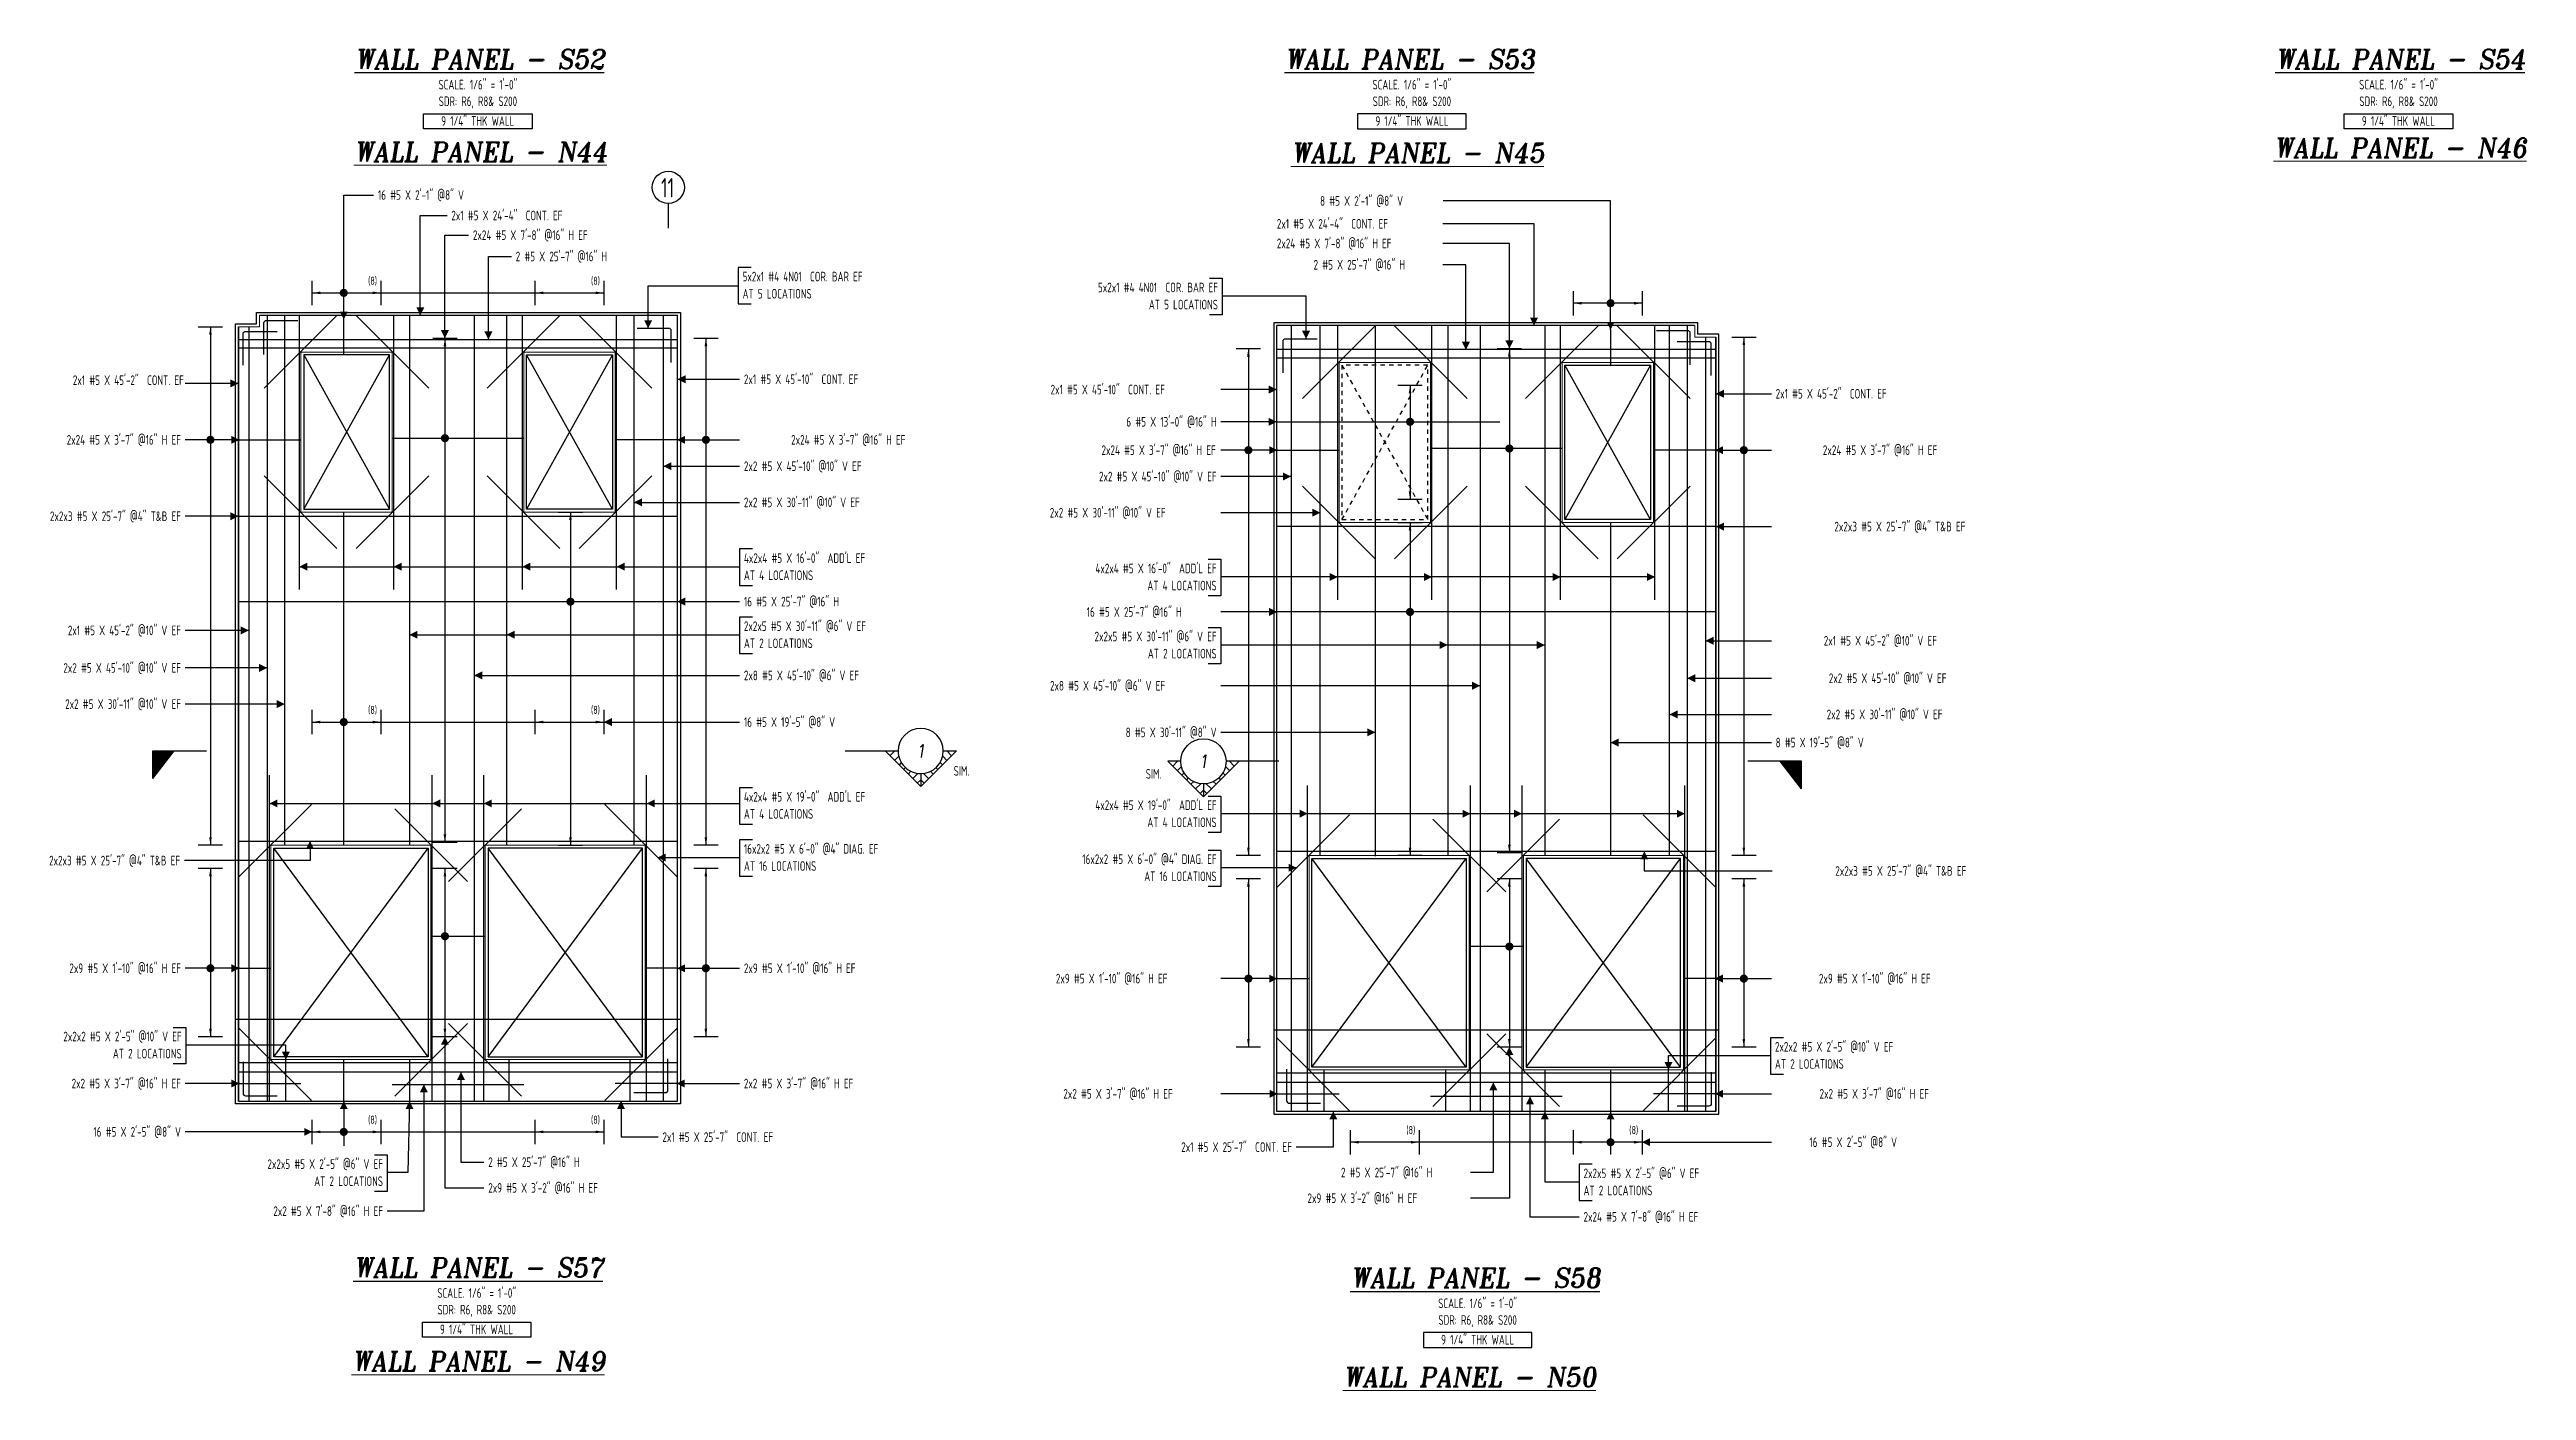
# Model space of a CAD drawing. Header units: inches. Extents: x -3675 to 38568, y -2433 to 4174.
# Drawn here: x 17907 to 19641, y -668 to 270 of the extents above; entities that cross this region are included whole.
import ezdxf
from ezdxf.enums import TextEntityAlignment as Align

# ---------------------------------------------------------------- set-up
doc = ezdxf.new("R2010")
doc.units = ezdxf.units.IN
doc.header["$MEASUREMENT"] = 0
doc.linetypes.add('HIDDEN', pattern=[6, 3, -3])
doc.linetypes.add('PHANTOM', pattern=[2.5, 1.25, -0.25, 0.25, -0.25, 0.25, -0.25])
doc.layers.get('0').update_dxf_attribs({"linetype": 'CONTINUOUS'})
for name, color, linetype in [('0-25', 7, 'CONTINUOUS'), ('0-25TEXT', 7, 'CONTINUOUS'), ('0-35', 3, 'CONTINUOUS'), ('0-35TEXT', 3, 'CONTINUOUS'), ('0-50', 10, 'CONTINUOUS'), ('3', 3, 'CONTINUOUS'), ('BAR-LBL', 2, 'CONTINUOUS'), ('GRID', 8, 'PHANTOM'), ('Hatch', 253, 'CONTINUOUS'), ('hidden', 7, 'HIDDEN'), ('INTERMEDIATERANGELAY', 7, 'CONTINUOUS'), ('RANGELAY', 7, 'CONTINUOUS'), ('REBARS', 4, 'CONTINUOUS')]:
    doc.layers.add(name, color=color, linetype=linetype)
doc.layers.add('COVER', color=6, linetype='CONTINUOUS', lineweight=0, plot=False)
doc.styles.add('AR', font='ARCHQUIK.shx', dxfattribs={"width": 0.8})
doc.styles.add('ROMANT', font='romant')

msp = doc.modelspace()

# ---------------------------------------------------------------- texts
at = {"color": 7, "linetype": 'Continuous', "style": 'ROMANT', "oblique": 9, "width": 0.95}
for s, p in [('%%UWALL PANEL - S52', (18208.45265, 256.63355)), ('%%UWALL PANEL - S53', (18859.24847, 256.63355)), ('%%UWALL PANEL - S54', (19552.40959, 256.63355)), ('%%UWALL PANEL - S57', (18207.6237, -589.19268)), ('%%UWALL PANEL - S58', (18905.24982, -596.41735))]:
    msp.add_text(s, height=13.5, dxfattribs=at).set_placement(p, align=Align.CENTER)
at = {"layer": '0-25TEXT', "style": 'AR', "width": 0.8}
for p in [(18139.19705, 105.45967), (18295.19008, 105.45967), (18139.19705, -194.94819), (18295.19008, -194.94819), (18139.19705, -481.82447), (18295.19008, -481.82447)]:
    msp.add_text(' (8) ', height=5.669291, dxfattribs=at).set_placement(p, align=Align.RIGHT)
for p in [(18865.69041, -489.04914), (19021.68344, -489.04914)]:
    msp.add_text(' (8) ', height=5.669291, rotation=359.99999693, dxfattribs=at).set_placement(p, align=Align.RIGHT)
at = {"layer": '0-35TEXT', "style": 'AR', "width": 0.8}
for s, p in [('SCALE. 1/6" = 1\'-0"', (18207.08078, 242.18666)), ('SCALE. 1/6" = 1\'-0"', (18860.62035, 242.18666)), ('SCALE. 1/6" = 1\'-0"', (19551.03772, 242.18666)), ('SDR: R6, R8& S200', (18207.08078, 230.51846)), ('SDR: R6, R8& S200', (18860.62035, 230.51846)), ('SDR: R6, R8& S200', (19551.03772, 230.51846)), ('9 1/4" THK WALL', (18207.00386, 216.73044)), ('9 1/4" THK WALL', (18860.69727, 216.73044)), ('9 1/4" THK WALL', (19550.9608, 216.73044)), ('SCALE. 1/6" = 1\'-0"', (18206.25182, -603.63957)), ('SCALE. 1/6" = 1\'-0"', (18906.6217, -610.86424)), ('SDR: R6, R8& S200', (18206.25182, -615.30777)), ('9 1/4" THK WALL', (18206.1749, -629.09578)), ('SDR: R6, R8& S200', (18906.6217, -622.53244)), ('9 1/4" THK WALL', (18906.69862, -636.32046))]:
    msp.add_text(s, height=6.7498312, dxfattribs=at).set_placement(p, align=Align.CENTER)
for s, height, p in [('AT 5 LOCATIONS', 6.7498312, (18392.29099, 95.8287)), ('AT 4 LOCATIONS', 6.7498312, (18393.23591, -101.2303)), ('AT 2 LOCATIONS', 6.7498312, (18393.23591, -148.86438)), ('SIM.', 6.749831, (18539.96916, -238.17799)), ('SIM.', 6.749831, (18674.4033, -240.26917)), ('AT 4 LOCATIONS', 6.7498312, (18393.23591, -268.30392)), ('AT 16 LOCATIONS', 6.7498312, (18393.23591, -304.76473)), ('AT 2 LOCATIONS', 6.7498312, (19114.6797, -443.31926)), ('AT 2 LOCATIONS', 6.7498312, (18980.74744, -531.87824))]:
    msp.add_text(s, height=height, dxfattribs=at).set_placement(p)
for s, p in [('AT 5 LOCATIONS', (18724.92866, 88.22907)), ('AT 4 LOCATIONS', (18723.98374, -108.45497)), ('AT 2 LOCATIONS', (18723.98374, -156.08905)), ('AT 4 LOCATIONS', (18723.98374, -274.16243)), ('AT 16 LOCATIONS', (18723.98374, -311.9894)), ('AT 2 LOCATIONS', (17999.81067, -436.09459)), ('AT 2 LOCATIONS', (18140.68694, -525.3765))]:
    msp.add_text(s, height=6.7498312, dxfattribs=at).set_placement(p, align=Align.RIGHT)
at = {"layer": '0-50', "style": 'AR', "width": 0.8}
msp.add_text('11', height=13.5, dxfattribs=at).set_placement((18335.23268, 166.62944))
at = {"layer": 'BAR-LBL', "style": 'AR', "width": 0.8}
for s, p in [('16 #5 X 2\'-1" @8" V', (18137.13211, 164.92161)), ('2x1 #5 X 24\'-4"  CONT. EF', (18188.5036, 150.58515)), ('8 #5 X 2\'-1" @8" V', (18796.39948, 160.76711)), ('2x24 #5 X 7\'-8" @16" H EF', (18203.61514, 136.83187)), ('2x1 #5 X 24\'-4"  CONT. EF', (18766.14584, 144.7746)), ('2x24 #5 X 7\'-8" @16" H EF', (18766.14584, 131.02132)), ('2 #5 X 25\'-7" @16" H', (18233.52577, 121.90716)), ('2 #5 X 25\'-7" @16" H', (18791.8397, 116.09661)), ('5x2x1 #4 4N01  COR. BAR EF', (18392.29099, 107.82744)), ('2x1 #5 X 45\'-10"  CONT. EF', (18393.23591, 35.94963)), ('2x1 #5 X 45\'-10"  CONT. EF', (18607.80284, 28.72496)), ('2x1 #5 X 45\'-2"  CONT. EF', (19115.1805, 25.82125)), ('2x2 #5 X 45\'-10" @10" V EF', (18393.23591, -24.91894)), ('2x2 #5 X 30\'-11" @10" V EF', (18393.23591, -50.22319)), ('2x2 #5 X 30\'-11" @10" V EF', (18607.24427, -57.44786)), ('4x2x4 #5 X 16\'-0"  ADD\'L EF', (18393.23591, -89.23156)), ('16 #5 X 25\'-7" @16" H', (18393.23591, -119.70064)), ('16 #5 X 25\'-7" @16" H', (18633.12432, -126.92531)), ('2x2x5 #5 X 30\'-11" @6" V EF', (18393.23591, -136.86564)), ('2x8 #5 X 45\'-10" @6" V EF', (18393.23591, -171.36397)), ('2x8 #5 X 45\'-10" @6" V EF', (18607.43046, -178.58864)), ('16 #5 X 19\'-5" @8" V', (18393.23591, -203.99213)), ('8 #5 X 19\'-5" @8" V', (19115.1805, -218.33981)), ('4x2x4 #5 X 19\'-0"  ADD\'L EF', (18393.23591, -256.30518)), ('16x2x2 #5 X 6\'-0" @4" DIAG. EF', (18393.23591, -292.76599)), ('2x9 #5 X 1\'-10" @16" H EF', (18393.23457, -376.33331)), ('2x9 #5 X 1\'-10" @16" H EF', (18611.52792, -383.55798)), ('2x2x2 #5 X 2\'-5" @10" V EF', (19114.6797, -431.32052)), ('2x2 #5 X 3\'-7" @16" H EF', (18393.23457, -456.9979)), ('2x2 #5 X 3\'-7" @16" H EF', (18616.74117, -464.22257)), ('2x1 #5 X 25\'-7"  CONT. EF', (18336.23244, -494.4917)), ('2 #5 X 25\'-7" @16" H', (18214.33107, -512.06454)), ('2 #5 X 25\'-7" @16" H', (18811.0344, -519.28921)), ('2x2x5 #5 X 2\'-5" @6" V EF', (18980.74744, -519.8795)), ('2x9 #5 X 3\'-2" @16" H EF', (18214.33107, -530.06544)), ('2x9 #5 X 3\'-2" @16" H EF', (18787.5748, -537.29011)), ('2x24 #5 X 7\'-8" @16" H EF', (18980.74744, -550.33518))]:
    msp.add_text(s, height=6.7492913, dxfattribs=at).set_placement(p)
for s, p in [('5x2x1 #4 4N01  COR. BAR EF', (18724.92866, 100.22781)), ('2x1 #5 X 45\'-2"  CONT. EF', (18001.30966, 35.29568)), ('2x24 #5 X 3\'-7" @16" H EF', (17999.30987, -6.44115)), ('2x24 #5 X 3\'-7" @16" H EF', (18506.25029, -6.44115)), ('6 #5 X 13\'-0" @16" H', (18723.98374, 6.1678)), ('2x24 #5 X 3\'-7" @16" H EF', (18723.42652, -13.66582)), ('2x24 #5 X 3\'-7" @16" H EF', (19228.19622, -13.66582)), ('2x2 #5 X 45\'-10" @10" V EF', (18723.98374, -32.14361)), ('2x2x3 #5 X 25\'-7" @4" T&B EF', (17999.30987, -59.93796)), ('2x2x3 #5 X 25\'-7" @4" T&B EF', (19247.93208, -67.16263)), ('4x2x4 #5 X 16\'-0"  ADD\'L EF', (18723.98374, -96.45623)), ('2x1 #5 X 45\'-2" @10" V EF', (17999.30987, -139.83663)), ('2x2x5 #5 X 30\'-11" @6" V EF', (18723.98374, -144.09031)), ('2x1 #5 X 45\'-2" @10" V EF', (19228.01003, -147.0613)), ('2x2 #5 X 45\'-10" @10" V EF', (17999.30987, -166.10022)), ('2x2 #5 X 45\'-10" @10" V EF', (19234.71278, -173.32489)), ('2x2 #5 X 30\'-11" @10" V EF', (17999.30987, -191.40447)), ('2x2 #5 X 30\'-11" @10" V EF', (19231.91997, -198.62914)), ('8 #5 X 30\'-11" @8" V', (18723.98374, -211.2168)), ('4x2x4 #5 X 19\'-0"  ADD\'L EF', (18723.98374, -262.16369)), ('2x2x3 #5 X 25\'-7" @4" T&B EF', (17998.68024, -300.96826)), ('16x2x2 #5 X 6\'-0" @4" DIAG. EF', (18723.98374, -299.99066)), ('2x2x3 #5 X 25\'-7" @4" T&B EF', (19248.5617, -308.19293)), ('2x9 #5 X 1\'-10" @16" H EF', (17999.30987, -376.33331)), ('2x9 #5 X 1\'-10" @16" H EF', (19223.54153, -383.55798)), ('2x2x2 #5 X 2\'-5" @10" V EF', (17999.81067, -424.09585)), ('2x2 #5 X 3\'-7" @16" H EF', (17999.30987, -456.9979)), ('2x2 #5 X 3\'-7" @16" H EF', (19222.42441, -464.22257)), ('16 #5 X 2\'-5" @8" V', (17999.30987, -490.86841)), ('2x1 #5 X 25\'-7"  CONT. EF', (18776.64108, -501.48364)), ('16 #5 X 2\'-5" @8" V', (19200.08193, -498.09308)), ('2x2x5 #5 X 2\'-5" @6" V EF', (18140.68694, -513.37776)), ('2x2 #5 X 7\'-8" @16" H EF', (18140.68694, -546.3348))]:
    msp.add_text(s, height=6.7492913, dxfattribs=at).set_placement(p, align=Align.RIGHT)
at = {"layer": 'COVER', "style": 'ROMANT', "oblique": 9, "width": 0.95}
for s, p in [('%%UWALL PANEL - N46', (19552.40959, 194.57218)), ('%%UWALL PANEL - N44', (18209.13606, 191.79872)), ('%%UWALL PANEL - N45', (18864.81856, 190.99519)), ('%%UWALL PANEL - N49', (18207.6237, -654.77343)), ('%%UWALL PANEL - N50', (18901.16348, -665.79254))]:
    msp.add_text(s, height=13.5, dxfattribs=at).set_placement(p, align=Align.CENTER)

# ---------------------------------------------------------------- blocks, each defined once
blk = doc.blocks.new('leadrblk')
blk.add_lwpolyline([(0, 0, 0, 1, 0), (1, 0, 1, 1, 0)], format="xyseb")
blk = doc.blocks.new('SECTARO')
at = {"linetype": 'Continuous'}
blk.add_line((33.3, 17), (20.1, 0), dxfattribs=at)
for p, q in [((33.3, 17), (33.3, 0)), ((33.3, 0), (0, 0))]:
    blk.add_line(p, q)
for points in [[(33.3, 0), (33.3, 17), (33.3, 0), (20.1, 0)], [(33.3, 17), (20.1, 0), (33.3, 0), (33.3, 17)]]:
    blk.add_solid(points, dxfattribs=at)
blk = doc.blocks.new('*X3')
at = {"color": 0, "linetype": 'Continuous'}
for p, q in [((-1.108, 0.278), (-1.075, 0.312)), ((-1.081, 0.217), (-1.031, 0.267)), ((-1.013, 0.197), (-0.986, 0.223)), ((-0.96, 0.161), (-0.942, 0.179)), ((-0.92, 0.112), (-0.898, 0.135)), ((-0.895, 0.05), (-0.854, 0.091)), ((-0.856, 0), (-0.81, 0.046)), ((-0.768, 0), (-0.765, 0.002))]:
    blk.add_line(p, q, dxfattribs=at)
blk = doc.blocks.new('*X2')
at = {"color": 0, "linetype": 'Continuous'}
for p, q in [((-1.108, 0.278), (-1.075, 0.312)), ((-0.96, 0.161), (-0.942, 0.179)), ((-0.856, 0), (-0.81, 0.046))]:
    blk.add_line(p, q, dxfattribs=at)
blk = doc.blocks.new('SECTNU')
at = {"linetype": 'Continuous'}
blk.add_line((-24.7, 0), (-32.8, 0), dxfattribs=at)
blk.add_line((0, 0), (-24.7, 0))
at = {"layer": '3'}
for p, q in [((-68.9, 0), (-46.8, 22.1)), ((-60.8, 0), (-68.9, 0))]:
    blk.add_line(p, q, dxfattribs=at)
at = {"layer": '3', "linetype": 'Continuous'}
blk.add_line((-46.8, 14), (-46.8, 22.1), dxfattribs=at)
at = {"layer": '3'}
for points in [[(-46.8, 22.1), (-24.7, 0), (-32.8, 0, 1)], [(-32.8, 0, 0.414214), (-46.8, 14)]]:
    blk.add_lwpolyline(points, format="xyb", dxfattribs=at)
for start, end in [(90, 180), (180, 0)]:
    blk.add_arc((-46.8, 0), 14, start, end, dxfattribs=at)
at = {"linetype": 'Continuous', "xscale": -64, "yscale": 64, "zscale": 64, "rotation": 359.9999999999999}
blk.add_blockref('*X3', (-117.7, 0), dxfattribs=at)
at = {"linetype": 'Continuous', "xscale": 64, "yscale": 64, "zscale": 64}
for name in ['*X3', '*X2']:
    blk.add_blockref(name, (24.1, 0), dxfattribs=at)
at = {"linetype": 'Continuous', "style": 'ROMANT', "oblique": 9, "width": 0.9}
blk.add_attdef('NO', text='', height=8, dxfattribs=at).set_placement((-46.8, 0), align=Align.MIDDLE)
blk = doc.blocks.new('*U1000', base_point=(18766.1, 9.2))
at = {"layer": 'REBARS', "color": 0}
blk.add_lwpolyline([(18766.1, 9.5), (18922.1, 9.5)], dxfattribs=at)
blk = doc.blocks.new('rendmark')
at = {"color": 4}
blk.add_line((0, -3), (0, 3), dxfattribs=at)
blk = doc.blocks.new('rarrow')
at = {"color": 7}
blk.add_solid([(2, -0.33), (2, 0.33), (0, 0)], dxfattribs=at)
blk = doc.blocks.new('*U1141', base_point=(18859.3, 35.1))
at = {"layer": 'RANGELAY'}
blk.add_line((18859.3, 35.1), (18859.3, -44.8), dxfattribs=at)
at = {"layer": 'RANGELAY', "xscale": 2.834645669291339, "yscale": 2.834645669291339}
for name, p, rotation in [('rendmark', (18859.3, 35.1), 269.9999999999999), ('rarrow', (18859.3, 35.1), 269.9999999999999), ('rendmark', (18859.3, -44.8), 89.999996929531), ('rarrow', (18859.3, -44.8), 89.999996929531)]:
    blk.add_blockref(name, p, dxfattribs=dict(at, rotation=rotation))
blk = doc.blocks.new('VPM6FC481')
at = {"const_width": 1}
blk.add_lwpolyline([(-0.5, 0, 1), (0.5, 0, 1)], format="xyb", close=True, dxfattribs=at)
blk = doc.blocks.new('*U1029', base_point=(18835.3, 76.6))
at = {"layer": 'REBARS', "color": 0}
blk.add_lwpolyline([(18835, 76.6), (18835, -294.4)], dxfattribs=at)
blk = doc.blocks.new('*U1035', base_point=(19000, -61.1))
at = {"layer": 'REBARS', "color": 0}
blk.add_lwpolyline([(18999.7, -61.1), (18999.7, -294.1)], dxfattribs=at)
blk = doc.blocks.new('*U974', base_point=(18809, -115.1))
at = {"layer": 'REBARS', "color": 0}
blk.add_lwpolyline([(18808.7, -115.1), (18808.7, 76.9)], dxfattribs=at)
blk = doc.blocks.new('*U975', base_point=(18874.4, -115.1))
at = {"layer": 'REBARS', "color": 0}
blk.add_lwpolyline([(18874.7, -115.1), (18874.7, 76.9)], dxfattribs=at)
blk = doc.blocks.new('*U976', base_point=(18965, -115.1))
at = {"layer": 'REBARS', "color": 0}
blk.add_lwpolyline([(18964.7, -115.1), (18964.7, 76.9)], dxfattribs=at)
blk = doc.blocks.new('*U977', base_point=(19030.4, -115.1))
at = {"layer": 'REBARS', "color": 0}
blk.add_lwpolyline([(19030.7, -115.1), (19030.7, 76.9)], dxfattribs=at)
blk = doc.blocks.new('*U726', base_point=(18926.5, -419))
at = {"layer": 'REBARS', "color": 0}
blk.add_lwpolyline([(18926.3, -418.8), (18875.3, -469.7)], dxfattribs=at)
blk = doc.blocks.new('*U727', base_point=(18926.5, -319.2))
at = {"layer": 'REBARS', "color": 0}
blk.add_lwpolyline([(18926.3, -319.5), (18875.3, -268.6)], dxfattribs=at)
blk = doc.blocks.new('*U728', base_point=(19073.5, -422))
at = {"layer": 'REBARS', "color": 0}
blk.add_lwpolyline([(19073.3, -421.7), (19022.4, -472.7)], dxfattribs=at)
blk = doc.blocks.new('*U729', base_point=(18912.9, -419))
at = {"layer": 'REBARS', "color": 0}
blk.add_lwpolyline([(18913.1, -418.8), (18964, -469.7)], dxfattribs=at)
blk = doc.blocks.new('*U730', base_point=(19073.5, -316.3))
at = {"layer": 'REBARS', "color": 0}
blk.add_lwpolyline([(19073.3, -316.5), (19022.4, -265.6)], dxfattribs=at)
blk = doc.blocks.new('*U731', base_point=(18912.9, -319.2))
at = {"layer": 'REBARS', "color": 0}
blk.add_lwpolyline([(18913.1, -319.5), (18964, -268.6)], dxfattribs=at)
blk = doc.blocks.new('*U732', base_point=(18899.5, -35.7))
at = {"layer": 'REBARS', "color": 0}
blk.add_lwpolyline([(18899.3, -35.5), (18848.4, -86.4)], dxfattribs=at)
blk = doc.blocks.new('*U733', base_point=(18783.9, -35.7))
at = {"layer": 'REBARS', "color": 0}
blk.add_lwpolyline([(18784.1, -35.5), (18835, -86.4)], dxfattribs=at)
blk = doc.blocks.new('*U734', base_point=(18899.5, 26))
at = {"layer": 'REBARS', "color": 0}
blk.add_lwpolyline([(18899.3, 25.8), (18848.4, 76.7)], dxfattribs=at)
blk = doc.blocks.new('*U735', base_point=(18783.9, 26))
at = {"layer": 'REBARS', "color": 0}
blk.add_lwpolyline([(18784.1, 25.8), (18835, 76.7)], dxfattribs=at)
blk = doc.blocks.new('*U736', base_point=(19055.5, -35.7))
at = {"layer": 'REBARS', "color": 0}
blk.add_lwpolyline([(19055.3, -35.5), (19004.3, -86.4)], dxfattribs=at)
blk = doc.blocks.new('*U737', base_point=(18939.9, -35.7))
at = {"layer": 'REBARS', "color": 0}
blk.add_lwpolyline([(18940.1, -35.5), (18991, -86.4)], dxfattribs=at)
blk = doc.blocks.new('*U738', base_point=(19055.5, 26))
at = {"layer": 'REBARS', "color": 0}
blk.add_lwpolyline([(19055.3, 25.8), (19004.3, 76.7)], dxfattribs=at)
blk = doc.blocks.new('*U739', base_point=(18939.9, 26))
at = {"layer": 'REBARS', "color": 0}
blk.add_lwpolyline([(18940.1, 25.8), (18991, 76.7)], dxfattribs=at)
blk = doc.blocks.new('*U1515', base_point=(19070.3, -469.6))
at = {"layer": 'REBARS', "color": 0}
blk.add_lwpolyline([(19070.1, -445.6), (19070.1, -467.6, -0.414214), (19068.3, -469.4), (19046.3, -469.4)], format="xyb", dxfattribs=at)
blk = doc.blocks.new('*U1516', base_point=(18772.8, -467.6))
at = {"layer": 'REBARS', "color": 0}
blk.add_lwpolyline([(18773, -443.6), (18773, -465.6, 0.414214), (18774.8, -467.4), (18796.8, -467.4)], format="xyb", dxfattribs=at)
blk = doc.blocks.new('*U871', base_point=(18765.7, -473.1))
at = {"layer": 'REBARS', "color": 0}
blk.add_lwpolyline([(18766.1, -473.1), (18766.1, 76.9)], dxfattribs=at)
blk = doc.blocks.new('*U775', base_point=(19073, -473.1))
at = {"layer": 'REBARS', "color": 0}
blk.add_lwpolyline([(19073.3, -473.1), (19073.3, 68.9)], dxfattribs=at)
blk = doc.blocks.new('*U1430', base_point=(18999.3, 48.9))
at = {"layer": 'REBARS', "color": 0}
blk.add_lwpolyline([(18999.7, 48.9), (18999.7, 73.9)], dxfattribs=at)
blk = doc.blocks.new('*U1517', base_point=(19070.3, 65.9))
at = {"layer": 'REBARS', "color": 0}
blk.add_lwpolyline([(19070.1, 41.9), (19070.1, 63.9, 0.414214), (19068.3, 65.6), (19046.3, 65.6)], format="xyb", dxfattribs=at)
blk = doc.blocks.new('*U948', base_point=(19073.3, -123.9))
at = {"layer": 'REBARS', "color": 0}
blk.add_lwpolyline([(19073.3, -123.6), (18766.3, -123.6)], dxfattribs=at)
blk = doc.blocks.new('*U1140', base_point=(18859.3, -60.8))
at = {"layer": 'RANGELAY'}
blk.add_line((18859.3, -60.8), (18859.3, -294.1), dxfattribs=at)
at = {"layer": 'RANGELAY', "xscale": 2.834645669291339, "yscale": 2.834645669291339}
for name, p, rotation in [('rendmark', (18859.3, -60.8), 269.9999999999999), ('rarrow', (18859.3, -60.8), 269.9999999999999), ('rendmark', (18859.3, -294.1), 89.999996929531), ('rarrow', (18859.3, -294.1), 89.999996929531)]:
    blk.add_blockref(name, p, dxfattribs=dict(at, rotation=rotation))
blk = doc.blocks.new('VPM6FCE81')
at = {"const_width": 1}
blk.add_lwpolyline([(-0.5, 0, 1), (0.5, 0, 1)], format="xyb", close=True, dxfattribs=at)
blk = doc.blocks.new('*U989', base_point=(19058.1, 76.6))
at = {"layer": 'REBARS', "color": 0}
blk.add_lwpolyline([(19058.1, 76.9), (18766.1, 76.9)], dxfattribs=at)
blk = doc.blocks.new('*U776', base_point=(19073.6, 68.9))
at = {"layer": 'REBARS', "color": 0}
blk.add_lwpolyline([(19073.3, 68.9), (19073.3, -473.1)], dxfattribs=at)
blk = doc.blocks.new('*U1518', base_point=(19055.7, 73.5))
at = {"layer": 'REBARS', "color": 0}
blk.add_lwpolyline([(19055.4, 49.5), (19055.4, 71.5, 0.414214), (19053.7, 73.3), (19031.7, 73.3)], format="xyb", dxfattribs=at)
blk = doc.blocks.new('*U774', base_point=(19066.4, 68.9))
at = {"layer": 'REBARS', "color": 0}
blk.add_lwpolyline([(19066.1, 68.9), (19066.1, -473.1)], dxfattribs=at)
blk = doc.blocks.new('*U1519', base_point=(18770.3, 67.9))
at = {"layer": 'REBARS', "color": 0}
blk.add_lwpolyline([(18770.5, 43.9), (18770.5, 65.9, -0.414214), (18772.3, 67.7), (18794.3, 67.7)], format="xyb", dxfattribs=at)
blk = doc.blocks.new('*U947', base_point=(19073.1, -472.8))
at = {"layer": 'REBARS', "color": 0}
blk.add_lwpolyline([(19073.1, -473.1), (18766.1, -473.1)], dxfattribs=at)
blk = doc.blocks.new('*U870', base_point=(18908.7, 76.9))
at = {"layer": 'REBARS', "color": 0}
blk.add_lwpolyline([(18908.4, 76.9), (18908.4, -473.1)], dxfattribs=at)
blk = doc.blocks.new('*U1027', base_point=(18886, 76.9))
at = {"layer": 'REBARS', "color": 0}
blk.add_lwpolyline([(18885.7, 76.9), (18885.7, -294.1)], dxfattribs=at)
blk = doc.blocks.new('*U1028', base_point=(18954, 76.9))
at = {"layer": 'REBARS', "color": 0}
blk.add_lwpolyline([(18953.7, 76.9), (18953.7, -294.1)], dxfattribs=at)
blk = doc.blocks.new('*U740', base_point=(18765.8, -422))
at = {"layer": 'REBARS', "color": 0}
blk.add_lwpolyline([(18766.1, -421.7), (18817, -472.7)], dxfattribs=at)
blk = doc.blocks.new('*U741', base_point=(18765.8, -316.3))
at = {"layer": 'REBARS', "color": 0}
blk.add_lwpolyline([(18766.1, -316.5), (18817, -265.6)], dxfattribs=at)
blk = doc.blocks.new('*U606', base_point=(18788, -473.1))
at = {"layer": 'REBARS', "color": 0}
blk.add_lwpolyline([(18787.7, -473.1), (18787.7, -245.1)], dxfattribs=at)
blk = doc.blocks.new('*U607', base_point=(18901.4, -473.1))
at = {"layer": 'REBARS', "color": 0}
blk.add_lwpolyline([(18901.7, -473.1), (18901.7, -245.1)], dxfattribs=at)
blk = doc.blocks.new('*U608', base_point=(18938, -473.1))
at = {"layer": 'REBARS', "color": 0}
blk.add_lwpolyline([(18937.7, -473.1), (18937.7, -245.1)], dxfattribs=at)
blk = doc.blocks.new('*U609', base_point=(19051.4, -473.1))
at = {"layer": 'REBARS', "color": 0}
blk.add_lwpolyline([(19051.7, -473.1), (19051.7, -245.1)], dxfattribs=at)
blk = doc.blocks.new('*U805', base_point=(18884.6, -444.1))
at = {"layer": 'REBARS', "color": 0}
blk.add_lwpolyline([(18884.2, -444.1), (18884.2, -473.1)], dxfattribs=at)
blk = doc.blocks.new('*U806', base_point=(18954, -444.1))
at = {"layer": 'REBARS', "color": 0}
blk.add_lwpolyline([(18953.7, -444.1), (18953.7, -473.1)], dxfattribs=at)
blk = doc.blocks.new('*U945', base_point=(19073.3, -445.9))
at = {"layer": 'REBARS', "color": 0}
blk.add_lwpolyline([(19073.3, -446.3), (18766.3, -446.3)], dxfattribs=at)
blk = doc.blocks.new('*U946', base_point=(19073.3, -291.5))
at = {"layer": 'REBARS', "color": 0}
blk.add_lwpolyline([(19073.3, -291.2), (18766.3, -291.2)], dxfattribs=at)
blk = doc.blocks.new('*U1738', base_point=(19021.7, 92.6))
at = {"layer": 'RANGELAY'}
blk.add_line((19021.7, 92.6), (18973.7, 92.6), dxfattribs=at)
at = {"layer": 'RANGELAY', "xscale": 2.834645669291339, "yscale": 2.834645669291339}
for name, p, rotation in [('rendmark', (18973.7, 92.6), 359.999996929531), ('rarrow', (18973.7, 92.6), 359.999996929531), ('rarrow', (19021.7, 92.6), 180), ('rendmark', (19021.7, 92.6), 180)]:
    blk.add_blockref(name, p, dxfattribs=dict(at, rotation=rotation))
blk = doc.blocks.new('VPM6FD7F1')
at = {"const_width": 1}
blk.add_lwpolyline([(-0.5, 0, 1), (0.5, 0, 1)], format="xyb", close=True, dxfattribs=at)
blk = doc.blocks.new('*U1026', base_point=(18796.8, -294.1))
at = {"layer": 'REBARS', "color": 0}
blk.add_lwpolyline([(18796.5, -294.1), (18796.5, 76.9)], dxfattribs=at)
blk = doc.blocks.new('*U869', base_point=(18775.7, 76.9))
at = {"layer": 'REBARS', "color": 0}
blk.add_lwpolyline([(18776.1, 76.9), (18776.1, -473.1)], dxfattribs=at)
blk = doc.blocks.new('*U1066', base_point=(18766.7, -461.2))
at = {"layer": 'REBARS', "color": 0}
blk.add_lwpolyline([(18766.7, -460.8), (18809.7, -460.8)], dxfattribs=at)
blk = doc.blocks.new('*U944', base_point=(19073.1, -453.2))
at = {"layer": 'REBARS', "color": 0}
blk.add_lwpolyline([(19073.1, -452.9), (18766.1, -452.9)], dxfattribs=at)
blk = doc.blocks.new('*U1065', base_point=(19072.7, -461.2))
at = {"layer": 'REBARS', "color": 0}
blk.add_lwpolyline([(19072.7, -460.8), (19029.7, -460.8)], dxfattribs=at)
blk = doc.blocks.new('*U804', base_point=(18999.3, -473.1))
at = {"layer": 'REBARS', "color": 0}
blk.add_lwpolyline([(18999.7, -473.1), (18999.7, -444.1)], dxfattribs=at)
blk = doc.blocks.new('*U1732', base_point=(19021.7, -494.7))
at = {"layer": 'INTERMEDIATERANGELAY'}
blk.add_line((18973.7, -494.7), (18865.7, -494.7), dxfattribs=at)
at = {"layer": 'RANGELAY'}
for p, q in [((18865.7, -494.7), (18817.7, -494.7)), ((19021.7, -494.7), (18973.7, -494.7))]:
    blk.add_line(p, q, dxfattribs=at)
at = {"layer": 'RANGELAY', "xscale": 2.834645669291339, "yscale": 2.834645669291339}
for name, p, rotation in [('rendmark', (18817.7, -494.7), 359.999996929531), ('rarrow', (18817.7, -494.7), 359.999996929531), ('rarrow', (18865.7, -494.7), 180), ('rendmark', (18865.7, -494.7), 180), ('rendmark', (18973.7, -494.7), 359.999996929531), ('rarrow', (18973.7, -494.7), 359.999996929531), ('rarrow', (19021.7, -494.7), 180), ('rendmark', (19021.7, -494.7), 180)]:
    blk.add_blockref(name, p, dxfattribs=dict(at, rotation=rotation))
blk = doc.blocks.new('VPM6FDC61')
at = {"const_width": 1}
blk.add_lwpolyline([(-0.5, 0, 1), (0.5, 0, 1)], format="xyb", close=True, dxfattribs=at)
blk = doc.blocks.new('*U943', base_point=(19073.1, 59.6))
at = {"layer": 'REBARS', "color": 0}
blk.add_lwpolyline([(19073.1, 60), (18766.1, 60)], dxfattribs=at)
blk = doc.blocks.new('*U1139', base_point=(18746.2, -310.1))
at = {"layer": 'RANGELAY'}
blk.add_line((18746.2, -310.1), (18746.2, -428.1), dxfattribs=at)
at = {"layer": 'RANGELAY', "xscale": 2.834645669291339, "yscale": 2.834645669291339}
for name, p, rotation in [('rendmark', (18746.2, -310.1), 269.9999999999999), ('rarrow', (18746.2, -310.1), 269.9999999999999), ('rendmark', (18746.2, -428.1), 89.999996929531), ('rarrow', (18746.2, -428.1), 89.999996929531)]:
    blk.add_blockref(name, p, dxfattribs=dict(at, rotation=rotation))
blk = doc.blocks.new('VPM6FDDB1')
at = {"const_width": 1}
blk.add_lwpolyline([(-0.5, 0, 1), (0.5, 0, 1)], format="xyb", close=True, dxfattribs=at)
blk = doc.blocks.new('*U818', base_point=(18766.5, -380.5))
at = {"layer": 'REBARS', "color": 0}
blk.add_lwpolyline([(18766.5, -380.2), (18788.5, -380.2)], dxfattribs=at)
blk = doc.blocks.new('*U1138', base_point=(18746.2, 60.9))
at = {"layer": 'RANGELAY'}
blk.add_line((18746.2, 60.9), (18746.2, -294.1), dxfattribs=at)
at = {"layer": 'RANGELAY', "xscale": 2.834645669291339, "yscale": 2.834645669291339}
for name, p, rotation in [('rendmark', (18746.2, 60.9), 269.9999999999999), ('rarrow', (18746.2, 60.9), 269.9999999999999), ('rendmark', (18746.2, -294.1), 89.999996929531), ('rarrow', (18746.2, -294.1), 89.999996929531)]:
    blk.add_blockref(name, p, dxfattribs=dict(at, rotation=rotation))
blk = doc.blocks.new('VPM6FDEB1')
at = {"const_width": 1}
blk.add_lwpolyline([(-0.5, 0, 1), (0.5, 0, 1)], format="xyb", close=True, dxfattribs=at)
blk = doc.blocks.new('*U1064', base_point=(18766.5, -10.6))
at = {"layer": 'REBARS', "color": 0}
blk.add_lwpolyline([(18766.5, -10.3), (18809.5, -10.3)], dxfattribs=at)
blk = doc.blocks.new('*U1137', base_point=(19092.9, -310.1))
at = {"layer": 'RANGELAY'}
blk.add_line((19092.9, -310.1), (19092.9, -428.1), dxfattribs=at)
at = {"layer": 'RANGELAY', "xscale": 2.834645669291339, "yscale": 2.834645669291339}
for name, p, rotation in [('rendmark', (19092.9, -310.1), 269.9999999999999), ('rarrow', (19092.9, -310.1), 269.9999999999999), ('rendmark', (19092.9, -428.1), 89.999996929531), ('rarrow', (19092.9, -428.1), 89.999996929531)]:
    blk.add_blockref(name, p, dxfattribs=dict(at, rotation=rotation))
blk = doc.blocks.new('VPM6FDFB1')
at = {"const_width": 1}
blk.add_lwpolyline([(-0.5, 0, 1), (0.5, 0, 1)], format="xyb", close=True, dxfattribs=at)
blk = doc.blocks.new('*U817', base_point=(19072.7, -380.5))
at = {"layer": 'REBARS', "color": 0}
blk.add_lwpolyline([(19072.7, -380.2), (19050.7, -380.2)], dxfattribs=at)
blk = doc.blocks.new('*U1136', base_point=(19092.9, 68.9))
at = {"layer": 'RANGELAY'}
blk.add_line((19092.9, 68.9), (19092.9, -294.1), dxfattribs=at)
at = {"layer": 'RANGELAY', "xscale": 2.834645669291339, "yscale": 2.834645669291339}
for name, p, rotation in [('rendmark', (19092.9, 68.9), 269.9999999999999), ('rarrow', (19092.9, 68.9), 269.9999999999999), ('rendmark', (19092.9, -294.1), 89.999996929531), ('rarrow', (19092.9, -294.1), 89.999996929531)]:
    blk.add_blockref(name, p, dxfattribs=dict(at, rotation=rotation))
blk = doc.blocks.new('VPM6FE0B1')
at = {"const_width": 1}
blk.add_lwpolyline([(-0.5, 0, 1), (0.5, 0, 1)], format="xyb", close=True, dxfattribs=at)
blk = doc.blocks.new('*U1063', base_point=(19072.7, -10.6))
at = {"layer": 'REBARS', "color": 0}
blk.add_lwpolyline([(19072.7, -10.3), (19029.7, -10.3)], dxfattribs=at)
blk = doc.blocks.new('*U1025', base_point=(19040.6, -294.1))
at = {"layer": 'REBARS', "color": 0}
blk.add_lwpolyline([(19040.9, -294.1), (19040.9, 76.9)], dxfattribs=at)
blk = doc.blocks.new('*U868', base_point=(19053.6, 76.9))
at = {"layer": 'REBARS', "color": 0}
blk.add_lwpolyline([(19053.3, 76.9), (19053.3, -473.1)], dxfattribs=at)
blk = doc.blocks.new('*U1135', base_point=(18928.8, 60.9))
at = {"layer": 'RANGELAY'}
blk.add_line((18928.8, 60.9), (18928.8, -292.1), dxfattribs=at)
at = {"layer": 'RANGELAY', "xscale": 2.834645669291339, "yscale": 2.834645669291339}
for name, p, rotation in [('rendmark', (18928.8, 60.9), 269.9999999999999), ('rarrow', (18928.8, 60.9), 269.9999999999999), ('rendmark', (18928.8, -292.1), 89.999996929531), ('rarrow', (18928.8, -292.1), 89.999996929531)]:
    blk.add_blockref(name, p, dxfattribs=dict(at, rotation=rotation))
blk = doc.blocks.new('VPM6FE301')
at = {"const_width": 1}
blk.add_lwpolyline([(-0.5, 0, 1), (0.5, 0, 1)], format="xyb", close=True, dxfattribs=at)
blk = doc.blocks.new('*U1082', base_point=(18965.7, -9.5))
at = {"layer": 'REBARS', "color": 0}
blk.add_lwpolyline([(18965.7, -9.2), (18873.7, -9.2)], dxfattribs=at)
blk = doc.blocks.new('*U1134', base_point=(18928.8, -310.1))
at = {"layer": 'RANGELAY'}
blk.add_line((18928.8, -310.1), (18928.8, -428.1), dxfattribs=at)
at = {"layer": 'RANGELAY', "xscale": 2.834645669291339, "yscale": 2.834645669291339}
for name, p, rotation in [('rendmark', (18928.8, -310.1), 269.9999999999999), ('rarrow', (18928.8, -310.1), 269.9999999999999), ('rendmark', (18928.8, -428.1), 89.999996929531), ('rarrow', (18928.8, -428.1), 89.999996929531)]:
    blk.add_blockref(name, p, dxfattribs=dict(at, rotation=rotation))
blk = doc.blocks.new('VPM6FE411')
at = {"const_width": 1}
blk.add_lwpolyline([(-0.5, 0, 1), (0.5, 0, 1)], format="xyb", close=True, dxfattribs=at)
blk = doc.blocks.new('*U831', base_point=(18938.7, -358.1))
at = {"layer": 'REBARS', "color": 0}
blk.add_lwpolyline([(18938.7, -357.8), (18900.7, -357.8)], dxfattribs=at)
blk = doc.blocks.new('*U802', base_point=(18799.5, -473.1))
at = {"layer": 'REBARS', "color": 0}
blk.add_lwpolyline([(18799.2, -473.1), (18799.2, -444.1)], dxfattribs=at)
blk = doc.blocks.new('*U803', base_point=(19039.9, -473.1))
at = {"layer": 'REBARS', "color": 0}
blk.add_lwpolyline([(19040.2, -473.1), (19040.2, -444.1)], dxfattribs=at)
blk = doc.blocks.new('*U941', base_point=(19073.3, -63.5))
at = {"layer": 'REBARS', "color": 0}
blk.add_lwpolyline([(19073.3, -63.8), (18766.3, -63.8)], dxfattribs=at)
blk = doc.blocks.new('*U942', base_point=(19073.3, 53.8))
at = {"layer": 'REBARS', "color": 0}
blk.add_lwpolyline([(19073.3, 54.1), (18766.3, 54.1)], dxfattribs=at)
blk = doc.blocks.new('*U1081', base_point=(18965.7, -462.9))
at = {"layer": 'REBARS', "color": 0}
blk.add_lwpolyline([(18965.7, -462.6), (18873.7, -462.6)], dxfattribs=at)
blk = doc.blocks.new('*U970', base_point=(18303.9, -107.9))
at = {"layer": 'REBARS', "color": 0}
blk.add_lwpolyline([(18304.2, -107.9), (18304.2, 84.1)], dxfattribs=at)
blk = doc.blocks.new('*U971', base_point=(18238.5, -107.9))
at = {"layer": 'REBARS', "color": 0}
blk.add_lwpolyline([(18238.2, -107.9), (18238.2, 84.1)], dxfattribs=at)
blk = doc.blocks.new('*U972', base_point=(18147.9, -107.9))
at = {"layer": 'REBARS', "color": 0}
blk.add_lwpolyline([(18148.2, -107.9), (18148.2, 84.1)], dxfattribs=at)
blk = doc.blocks.new('*U973', base_point=(18082.5, -107.9))
at = {"layer": 'REBARS', "color": 0}
blk.add_lwpolyline([(18082.2, -107.9), (18082.2, 84.1)], dxfattribs=at)
blk = doc.blocks.new('*U710', base_point=(18186.4, -411.8))
at = {"layer": 'REBARS', "color": 0}
blk.add_lwpolyline([(18186.6, -411.6), (18237.5, -462.5)], dxfattribs=at)
blk = doc.blocks.new('*U711', base_point=(18186.4, -312))
at = {"layer": 'REBARS', "color": 0}
blk.add_lwpolyline([(18186.6, -312.2), (18237.5, -261.3)], dxfattribs=at)
blk = doc.blocks.new('*U712', base_point=(18039.3, -414.7))
at = {"layer": 'REBARS', "color": 0}
blk.add_lwpolyline([(18039.6, -414.5), (18090.5, -465.4)], dxfattribs=at)
blk = doc.blocks.new('*U713', base_point=(18200, -411.8))
at = {"layer": 'REBARS', "color": 0}
blk.add_lwpolyline([(18199.8, -411.6), (18148.9, -462.5)], dxfattribs=at)
blk = doc.blocks.new('*U714', base_point=(18039.3, -309.1))
at = {"layer": 'REBARS', "color": 0}
blk.add_lwpolyline([(18039.6, -309.3), (18090.5, -258.4)], dxfattribs=at)
blk = doc.blocks.new('*U715', base_point=(18200, -312))
at = {"layer": 'REBARS', "color": 0}
blk.add_lwpolyline([(18199.8, -312.2), (18148.9, -261.3)], dxfattribs=at)
blk = doc.blocks.new('*U716', base_point=(18213.4, -28.5))
at = {"layer": 'REBARS', "color": 0}
blk.add_lwpolyline([(18213.6, -28.3), (18264.5, -79.2)], dxfattribs=at)
blk = doc.blocks.new('*U717', base_point=(18329, -28.5))
at = {"layer": 'REBARS', "color": 0}
blk.add_lwpolyline([(18328.8, -28.3), (18277.9, -79.2)], dxfattribs=at)
blk = doc.blocks.new('*U718', base_point=(18213.4, 33.2))
at = {"layer": 'REBARS', "color": 0}
blk.add_lwpolyline([(18213.6, 33), (18264.5, 83.9)], dxfattribs=at)
blk = doc.blocks.new('*U719', base_point=(18329, 33.2))
at = {"layer": 'REBARS', "color": 0}
blk.add_lwpolyline([(18328.8, 33), (18277.9, 83.9)], dxfattribs=at)
blk = doc.blocks.new('*U720', base_point=(18057.4, -28.5))
at = {"layer": 'REBARS', "color": 0}
blk.add_lwpolyline([(18057.6, -28.3), (18108.5, -79.2)], dxfattribs=at)
blk = doc.blocks.new('*U721', base_point=(18173, -28.5))
at = {"layer": 'REBARS', "color": 0}
blk.add_lwpolyline([(18172.8, -28.3), (18121.9, -79.2)], dxfattribs=at)
blk = doc.blocks.new('*U722', base_point=(18057.4, 33.2))
at = {"layer": 'REBARS', "color": 0}
blk.add_lwpolyline([(18057.6, 33), (18108.5, 83.9)], dxfattribs=at)
blk = doc.blocks.new('*U723', base_point=(18173, 33.2))
at = {"layer": 'REBARS', "color": 0}
blk.add_lwpolyline([(18172.8, 33), (18121.9, 83.9)], dxfattribs=at)
blk = doc.blocks.new('*U1510', base_point=(18042.6, -462.4))
at = {"layer": 'REBARS', "color": 0}
blk.add_lwpolyline([(18042.8, -438.4), (18042.8, -460.4, 0.414214), (18044.6, -462.2), (18066.6, -462.2)], format="xyb", dxfattribs=at)
blk = doc.blocks.new('*U1511', base_point=(18340.1, -460.4))
at = {"layer": 'REBARS', "color": 0}
blk.add_lwpolyline([(18339.8, -436.4), (18339.8, -458.4, -0.414214), (18338.1, -460.2), (18316.1, -460.2)], format="xyb", dxfattribs=at)
blk = doc.blocks.new('*U867', base_point=(18347.1, -465.9))
at = {"layer": 'REBARS', "color": 0}
blk.add_lwpolyline([(18346.8, -465.9), (18346.8, 84.1)], dxfattribs=at)
blk = doc.blocks.new('*U772', base_point=(18039.9, -465.9))
at = {"layer": 'REBARS', "color": 0}
blk.add_lwpolyline([(18039.6, -465.9), (18039.6, 76.1)], dxfattribs=at)
blk = doc.blocks.new('*U1038', base_point=(18113.5, 56.1))
at = {"layer": 'REBARS', "color": 0}
blk.add_lwpolyline([(18113.2, 56.1), (18113.2, 81.1)], dxfattribs=at)
blk = doc.blocks.new('*U1512', base_point=(18042.6, 73.1))
at = {"layer": 'REBARS', "color": 0}
blk.add_lwpolyline([(18042.8, 49.1), (18042.8, 71.1, -0.414214), (18044.6, 72.8), (18066.6, 72.8)], format="xyb", dxfattribs=at)
blk = doc.blocks.new('*U940', base_point=(18039.6, -116.6))
at = {"layer": 'REBARS', "color": 0}
blk.add_lwpolyline([(18039.6, -116.3), (18346.6, -116.3)], dxfattribs=at)
blk = doc.blocks.new('*U1133', base_point=(18271.8, -53.6))
at = {"layer": 'RANGELAY'}
blk.add_line((18271.8, -53.6), (18271.8, -286.9), dxfattribs=at)
at = {"layer": 'RANGELAY', "xscale": 2.834645669291339, "yscale": 2.834645669291339}
for name, p, rotation in [('rendmark', (18271.8, -53.6), 269.9999999999999), ('rarrow', (18271.8, -53.6), 269.9999999999999), ('rendmark', (18271.8, -286.9), 89.999996929531), ('rarrow', (18271.8, -286.9), 89.999996929531)]:
    blk.add_blockref(name, p, dxfattribs=dict(at, rotation=rotation))
blk = doc.blocks.new('VPM6FEF30')
at = {"const_width": 1}
blk.add_lwpolyline([(-0.5, 0, 1), (0.5, 0, 1)], format="xyb", close=True, dxfattribs=at)
blk = doc.blocks.new('*U988', base_point=(18054.8, 83.8))
at = {"layer": 'REBARS', "color": 0}
blk.add_lwpolyline([(18054.8, 84.1), (18346.8, 84.1)], dxfattribs=at)
blk = doc.blocks.new('*U773', base_point=(18039.3, 76.1))
at = {"layer": 'REBARS', "color": 0}
blk.add_lwpolyline([(18039.6, 76.1), (18039.6, -465.9)], dxfattribs=at)
blk = doc.blocks.new('*U1513', base_point=(18057.2, 80.7))
at = {"layer": 'REBARS', "color": 0}
blk.add_lwpolyline([(18057.4, 56.7), (18057.4, 78.7, -0.414214), (18059.2, 80.5), (18081.2, 80.5)], format="xyb", dxfattribs=at)
blk = doc.blocks.new('*U771', base_point=(18046.4, 76.1))
at = {"layer": 'REBARS', "color": 0}
blk.add_lwpolyline([(18046.8, 76.1), (18046.8, -465.9)], dxfattribs=at)
blk = doc.blocks.new('*U1514', base_point=(18342.6, 75.2))
at = {"layer": 'REBARS', "color": 0}
blk.add_lwpolyline([(18342.4, 51.2), (18342.4, 73.2, 0.414214), (18340.6, 74.9), (18318.6, 74.9)], format="xyb", dxfattribs=at)
blk = doc.blocks.new('*U801', base_point=(18113.5, -465.9))
at = {"layer": 'REBARS', "color": 0}
blk.add_lwpolyline([(18113.2, -465.9), (18113.2, -436.9)], dxfattribs=at)
blk = doc.blocks.new('*U939', base_point=(18039.8, 66.9))
at = {"layer": 'REBARS', "color": 0}
blk.add_lwpolyline([(18039.8, 67.2), (18346.8, 67.2)], dxfattribs=at)
blk = doc.blocks.new('*U1132', base_point=(18366.6, -302.9))
at = {"layer": 'RANGELAY'}
blk.add_line((18366.6, -302.9), (18366.6, -420.9), dxfattribs=at)
at = {"layer": 'RANGELAY', "xscale": 2.834645669291339, "yscale": 2.834645669291339}
for name, p, rotation in [('rendmark', (18366.6, -302.9), 269.9999999999999), ('rarrow', (18366.6, -302.9), 269.9999999999999), ('rarrow', (18366.6, -420.9), 89.999996929531), ('rendmark', (18366.6, -420.9), 89.999996929531)]:
    blk.add_blockref(name, p, dxfattribs=dict(at, rotation=rotation))
blk = doc.blocks.new('VPM6FF410')
at = {"const_width": 1}
blk.add_lwpolyline([(-0.5, 0, 1), (0.5, 0, 1)], format="xyb", close=True, dxfattribs=at)
blk = doc.blocks.new('*U816', base_point=(18346.4, -373.3))
at = {"layer": 'REBARS', "color": 0}
blk.add_lwpolyline([(18346.4, -373), (18324.4, -373)], dxfattribs=at)
blk = doc.blocks.new('*U1131', base_point=(18366.6, 68.1))
at = {"layer": 'RANGELAY'}
blk.add_line((18366.6, 68.1), (18366.6, -286.9), dxfattribs=at)
at = {"layer": 'RANGELAY', "xscale": 2.834645669291339, "yscale": 2.834645669291339}
for name, p, rotation in [('rendmark', (18366.6, 68.1), 269.9999999999999), ('rarrow', (18366.6, 68.1), 269.9999999999999), ('rendmark', (18366.6, -286.9), 89.999996929531), ('rarrow', (18366.6, -286.9), 89.999996929531)]:
    blk.add_blockref(name, p, dxfattribs=dict(at, rotation=rotation))
blk = doc.blocks.new('VPM6FF510')
at = {"const_width": 1}
blk.add_lwpolyline([(-0.5, 0, 1), (0.5, 0, 1)], format="xyb", close=True, dxfattribs=at)
blk = doc.blocks.new('*U1062', base_point=(18346.4, -3.4))
at = {"layer": 'REBARS', "color": 0}
blk.add_lwpolyline([(18346.4, -3.1), (18303.4, -3.1)], dxfattribs=at)
blk = doc.blocks.new('*U1130', base_point=(18020, -302.9))
at = {"layer": 'RANGELAY'}
blk.add_line((18020, -302.9), (18020, -420.9), dxfattribs=at)
at = {"layer": 'RANGELAY', "xscale": 2.834645669291339, "yscale": 2.834645669291339}
for name, p, rotation in [('rendmark', (18020, -302.9), 269.9999999999999), ('rarrow', (18020, -302.9), 269.9999999999999), ('rarrow', (18020, -420.9), 89.999996929531), ('rendmark', (18020, -420.9), 89.999996929531)]:
    blk.add_blockref(name, p, dxfattribs=dict(at, rotation=rotation))
blk = doc.blocks.new('VPM6FF610')
at = {"const_width": 1}
blk.add_lwpolyline([(-0.5, 0, 1), (0.5, 0, 1)], format="xyb", close=True, dxfattribs=at)
blk = doc.blocks.new('*U815', base_point=(18040.2, -373.3))
at = {"layer": 'REBARS', "color": 0}
blk.add_lwpolyline([(18040.2, -373), (18062.2, -373)], dxfattribs=at)
blk = doc.blocks.new('*U1129', base_point=(18020, 76.1))
at = {"layer": 'RANGELAY'}
blk.add_line((18020, 76.1), (18020, -286.9), dxfattribs=at)
at = {"layer": 'RANGELAY', "xscale": 2.834645669291339, "yscale": 2.834645669291339}
for name, p, rotation in [('rendmark', (18020, 76.1), 269.9999999999999), ('rarrow', (18020, 76.1), 269.9999999999999), ('rendmark', (18020, -286.9), 89.999996929531), ('rarrow', (18020, -286.9), 89.999996929531)]:
    blk.add_blockref(name, p, dxfattribs=dict(at, rotation=rotation))
blk = doc.blocks.new('VPM6FF710')
at = {"const_width": 1}
blk.add_lwpolyline([(-0.5, 0, 1), (0.5, 0, 1)], format="xyb", close=True, dxfattribs=at)
blk = doc.blocks.new('*U1061', base_point=(18040.2, -3.4))
at = {"layer": 'REBARS', "color": 0}
blk.add_lwpolyline([(18040.2, -3.1), (18083.2, -3.1)], dxfattribs=at)
blk = doc.blocks.new('*U1024', base_point=(18072.3, -286.9))
at = {"layer": 'REBARS', "color": 0}
blk.add_lwpolyline([(18072, -286.9), (18072, 84.1)], dxfattribs=at)
blk = doc.blocks.new('*U866', base_point=(18059.3, 84.1))
at = {"layer": 'REBARS', "color": 0}
blk.add_lwpolyline([(18059.6, 84.1), (18059.6, -465.9)], dxfattribs=at)
blk = doc.blocks.new('*U1128', base_point=(18184, 68.1))
at = {"layer": 'RANGELAY'}
blk.add_line((18184, 68.1), (18184, -284.9), dxfattribs=at)
at = {"layer": 'RANGELAY', "xscale": 2.834645669291339, "yscale": 2.834645669291339}
for name, p, rotation in [('rendmark', (18184, 68.1), 269.9999999999999), ('rarrow', (18184, 68.1), 269.9999999999999), ('rendmark', (18184, -284.9), 89.999996929531), ('rarrow', (18184, -284.9), 89.999996929531)]:
    blk.add_blockref(name, p, dxfattribs=dict(at, rotation=rotation))
blk = doc.blocks.new('VPM6FF950')
at = {"const_width": 1}
blk.add_lwpolyline([(-0.5, 0, 1), (0.5, 0, 1)], format="xyb", close=True, dxfattribs=at)
blk = doc.blocks.new('*U1080', base_point=(18147.2, -2.2))
at = {"layer": 'REBARS', "color": 0}
blk.add_lwpolyline([(18147.2, -1.9), (18239.2, -1.9)], dxfattribs=at)
blk = doc.blocks.new('*U1127', base_point=(18184, -302.9))
at = {"layer": 'RANGELAY'}
blk.add_line((18184, -302.9), (18184, -420.9), dxfattribs=at)
at = {"layer": 'RANGELAY', "xscale": 2.834645669291339, "yscale": 2.834645669291339}
for name, p, rotation in [('rendmark', (18184, -302.9), 269.9999999999999), ('rarrow', (18184, -302.9), 269.9999999999999), ('rarrow', (18184, -420.9), 89.999996929531), ('rendmark', (18184, -420.9), 89.999996929531)]:
    blk.add_blockref(name, p, dxfattribs=dict(at, rotation=rotation))
blk = doc.blocks.new('VPM6FFA50')
at = {"const_width": 1}
blk.add_lwpolyline([(-0.5, 0, 1), (0.5, 0, 1)], format="xyb", close=True, dxfattribs=at)
blk = doc.blocks.new('*U830', base_point=(18174.2, -350.9))
at = {"layer": 'REBARS', "color": 0}
blk.add_lwpolyline([(18174.2, -350.5), (18212.2, -350.5)], dxfattribs=at)
blk = doc.blocks.new('*U938', base_point=(18039.8, -465.6))
at = {"layer": 'REBARS', "color": 0}
blk.add_lwpolyline([(18039.8, -465.9), (18346.8, -465.9)], dxfattribs=at)
blk = doc.blocks.new('*U865', base_point=(18204.2, 84.1))
at = {"layer": 'REBARS', "color": 0}
blk.add_lwpolyline([(18204.5, 84.1), (18204.5, -465.9)], dxfattribs=at)
blk = doc.blocks.new('*U1021', base_point=(18226.9, 84.1))
at = {"layer": 'REBARS', "color": 0}
blk.add_lwpolyline([(18227.2, 84.1), (18227.2, -286.9)], dxfattribs=at)
blk = doc.blocks.new('*U1022', base_point=(18158.9, 84.1))
at = {"layer": 'REBARS', "color": 0}
blk.add_lwpolyline([(18159.2, 84.1), (18159.2, -286.9)], dxfattribs=at)
blk = doc.blocks.new('*U724', base_point=(18347, -414.7))
at = {"layer": 'REBARS', "color": 0}
blk.add_lwpolyline([(18346.8, -414.5), (18295.9, -465.4)], dxfattribs=at)
blk = doc.blocks.new('*U725', base_point=(18347, -309.1))
at = {"layer": 'REBARS', "color": 0}
blk.add_lwpolyline([(18346.8, -309.3), (18295.9, -258.4)], dxfattribs=at)
blk = doc.blocks.new('*U602', base_point=(18324.9, -465.9))
at = {"layer": 'REBARS', "color": 0}
blk.add_lwpolyline([(18325.2, -465.9), (18325.2, -237.9)], dxfattribs=at)
blk = doc.blocks.new('*U603', base_point=(18211.5, -465.9))
at = {"layer": 'REBARS', "color": 0}
blk.add_lwpolyline([(18211.2, -465.9), (18211.2, -237.9)], dxfattribs=at)
blk = doc.blocks.new('*U604', base_point=(18174.9, -465.9))
at = {"layer": 'REBARS', "color": 0}
blk.add_lwpolyline([(18175.2, -465.9), (18175.2, -237.9)], dxfattribs=at)
blk = doc.blocks.new('*U605', base_point=(18061.5, -465.9))
at = {"layer": 'REBARS', "color": 0}
blk.add_lwpolyline([(18061.2, -465.9), (18061.2, -237.9)], dxfattribs=at)
blk = doc.blocks.new('*U799', base_point=(18313.4, -465.9))
at = {"layer": 'REBARS', "color": 0}
blk.add_lwpolyline([(18313.7, -465.9), (18313.7, -436.9)], dxfattribs=at)
blk = doc.blocks.new('*U800', base_point=(18073, -465.9))
at = {"layer": 'REBARS', "color": 0}
blk.add_lwpolyline([(18072.7, -465.9), (18072.7, -436.9)], dxfattribs=at)
blk = doc.blocks.new('*U936', base_point=(18039.6, -56.3))
at = {"layer": 'REBARS', "color": 0}
blk.add_lwpolyline([(18039.6, -56.6), (18346.6, -56.6)], dxfattribs=at)
blk = doc.blocks.new('*U937', base_point=(18039.6, 61))
at = {"layer": 'REBARS', "color": 0}
blk.add_lwpolyline([(18039.6, 61.3), (18346.6, 61.3)], dxfattribs=at)
blk = doc.blocks.new('*U797', base_point=(18228.3, -436.9))
at = {"layer": 'REBARS', "color": 0}
blk.add_lwpolyline([(18228.6, -436.9), (18228.6, -465.9)], dxfattribs=at)
blk = doc.blocks.new('*U798', base_point=(18158.9, -436.9))
at = {"layer": 'REBARS', "color": 0}
blk.add_lwpolyline([(18159.2, -436.9), (18159.2, -465.9)], dxfattribs=at)
blk = doc.blocks.new('*U934', base_point=(18039.6, -438.7))
at = {"layer": 'REBARS', "color": 0}
blk.add_lwpolyline([(18039.6, -439), (18346.6, -439)], dxfattribs=at)
blk = doc.blocks.new('*U935', base_point=(18039.6, -284.3))
at = {"layer": 'REBARS', "color": 0}
blk.add_lwpolyline([(18039.6, -284), (18346.6, -284)], dxfattribs=at)
blk = doc.blocks.new('*U1731', base_point=(18091.2, -487.5))
at = {"layer": 'INTERMEDIATERANGELAY'}
blk.add_line((18139.2, -487.5), (18247.2, -487.5), dxfattribs=at)
at = {"layer": 'RANGELAY'}
for p, q in [((18091.2, -487.5), (18139.2, -487.5)), ((18247.2, -487.5), (18295.2, -487.5))]:
    blk.add_line(p, q, dxfattribs=at)
at = {"layer": 'RANGELAY', "xscale": 2.834645669291339, "yscale": 2.834645669291339}
for name, p in [('rendmark', (18091.2, -487.5)), ('rendmark', (18247.2, -487.5)), ('rarrow', (18091.2, -487.5)), ('rarrow', (18247.2, -487.5))]:
    blk.add_blockref(name, p, dxfattribs=at)
at = {"layer": 'RANGELAY', "xscale": 2.834645669291339, "yscale": 2.834645669291339, "rotation": 179.999996929531}
for name, p in [('rendmark', (18139.2, -487.5)), ('rendmark', (18295.2, -487.5)), ('rarrow', (18139.2, -487.5)), ('rarrow', (18295.2, -487.5))]:
    blk.add_blockref(name, p, dxfattribs=at)
blk = doc.blocks.new('VPM700290')
at = {"const_width": 1}
blk.add_lwpolyline([(-0.5, 0, 1), (0.5, 0, 1)], format="xyb", close=True, dxfattribs=at)
blk = doc.blocks.new('*U1734', base_point=(18091.2, -200.6))
at = {"layer": 'INTERMEDIATERANGELAY'}
blk.add_line((18139.2, -200.6), (18247.2, -200.6), dxfattribs=at)
at = {"layer": 'RANGELAY'}
for p, q in [((18091.2, -200.6), (18139.2, -200.6)), ((18247.2, -200.6), (18295.2, -200.6))]:
    blk.add_line(p, q, dxfattribs=at)
at = {"layer": 'RANGELAY', "xscale": 2.834645669291339, "yscale": 2.834645669291339}
for name, p in [('rendmark', (18091.2, -200.6)), ('rarrow', (18091.2, -200.6)), ('rendmark', (18247.2, -200.6)), ('rarrow', (18247.2, -200.6))]:
    blk.add_blockref(name, p, dxfattribs=at)
at = {"layer": 'RANGELAY', "xscale": 2.834645669291339, "yscale": 2.834645669291339, "rotation": 179.999996929531}
for name, p in [('rarrow', (18139.2, -200.6)), ('rendmark', (18139.2, -200.6)), ('rarrow', (18295.2, -200.6)), ('rendmark', (18295.2, -200.6))]:
    blk.add_blockref(name, p, dxfattribs=at)
blk = doc.blocks.new('VPM700320')
at = {"const_width": 1}
blk.add_lwpolyline([(-0.5, 0, 1), (0.5, 0, 1)], format="xyb", close=True, dxfattribs=at)
blk = doc.blocks.new('*U1737', base_point=(18091.2, 99.8))
at = {"layer": 'INTERMEDIATERANGELAY'}
blk.add_line((18139.2, 99.8), (18247.2, 99.8), dxfattribs=at)
at = {"layer": 'RANGELAY'}
for p, q in [((18091.2, 99.8), (18139.2, 99.8)), ((18247.2, 99.8), (18295.2, 99.8))]:
    blk.add_line(p, q, dxfattribs=at)
at = {"layer": 'RANGELAY', "xscale": 2.834645669291339, "yscale": 2.834645669291339}
for name, p in [('rendmark', (18091.2, 99.8)), ('rendmark', (18247.2, 99.8)), ('rarrow', (18091.2, 99.8)), ('rarrow', (18247.2, 99.8))]:
    blk.add_blockref(name, p, dxfattribs=at)
at = {"layer": 'RANGELAY', "xscale": 2.834645669291339, "yscale": 2.834645669291339, "rotation": 179.999996929531}
for name, p in [('rendmark', (18139.2, 99.8)), ('rendmark', (18295.2, 99.8)), ('rarrow', (18139.2, 99.8)), ('rarrow', (18295.2, 99.8))]:
    blk.add_blockref(name, p, dxfattribs=at)
blk = doc.blocks.new('VPM7003D0')
at = {"const_width": 1}
blk.add_lwpolyline([(-0.5, 0, 1), (0.5, 0, 1)], format="xyb", close=True, dxfattribs=at)
blk = doc.blocks.new('*U1023', base_point=(18316, -286.9))
at = {"layer": 'REBARS', "color": 0}
blk.add_lwpolyline([(18316.4, -286.9), (18316.4, 84.1)], dxfattribs=at)
blk = doc.blocks.new('*U864', base_point=(18337.1, 84.1))
at = {"layer": 'REBARS', "color": 0}
blk.add_lwpolyline([(18336.8, 84.1), (18336.8, -465.9)], dxfattribs=at)
blk = doc.blocks.new('*U1034', base_point=(18113.5, -286.9))
at = {"layer": 'REBARS', "color": 0}
blk.add_lwpolyline([(18113.2, -286.9), (18113.2, -53.9)], dxfattribs=at)
blk = doc.blocks.new('*U1060', base_point=(18346.2, -453.9))
at = {"layer": 'REBARS', "color": 0}
blk.add_lwpolyline([(18346.2, -453.6), (18303.2, -453.6)], dxfattribs=at)
blk = doc.blocks.new('*U933', base_point=(18039.8, -446))
at = {"layer": 'REBARS', "color": 0}
blk.add_lwpolyline([(18039.8, -445.6), (18346.8, -445.6)], dxfattribs=at)
blk = doc.blocks.new('*U1059', base_point=(18040.2, -453.9))
at = {"layer": 'REBARS', "color": 0}
blk.add_lwpolyline([(18040.2, -453.6), (18083.2, -453.6)], dxfattribs=at)
blk = doc.blocks.new('*U1079', base_point=(18147.2, -454.6))
at = {"layer": 'REBARS', "color": 0}
blk.add_lwpolyline([(18147.2, -454.3), (18239.2, -454.3)], dxfattribs=at)

# ---------------------------------------------------------------- linework, layer by layer
at = {"layer": '0-25'}
for p, q in [((18085.19008, 56.34423), (18145.19705, -51.61559)), ((18085.19008, -51.61559), (18145.19705, 56.34423)), ((18301.19008, 56.34423), (18241.18311, -51.61559)), ((18301.19008, -51.61559), (18241.18311, 56.34423)), ((19027.68344, 49.11956), (18967.67647, -58.84026)), ((19027.68344, -58.84026), (18967.67647, 49.11956)), ((18064.19008, -434.90577), (18172.19008, -288.90531)), ((18172.19008, -434.90577), (18064.19008, -288.90531)), ((18322.19008, -434.90577), (18214.19008, -288.90531)), ((18214.19008, -434.90577), (18322.19008, -288.90531)), ((18790.68344, -442.13044), (18898.68344, -296.12998)), ((18898.68344, -442.13044), (18790.68344, -296.12998)), ((19048.68344, -442.13044), (18940.68344, -296.12998)), ((18940.68344, -442.13044), (19048.68344, -296.12998))]:
    msp.add_line(p, q, dxfattribs=at)
at = {"layer": '0-25TEXT'}
for points in [[(18113.22217, 78.12089), (18113.22217, 168.29626), (18134.13243, 168.29626)], [(18999.65135, 73.86915), (18999.65135, 164.14176), (18882.43873, 164.14176)], [(18166.77399, 84.09423), (18166.77399, 153.95979), (18185.50392, 153.95979)], [(18184.03328, 68.09423), (18184.03328, 140.20651), (18200.61546, 140.20651)], [(18946.09953, 76.86956), (18946.09953, 148.14925), (18882.34743, 148.14925)], [(18214.45072, 67.18397), (18214.45072, 125.2818), (18230.52609, 125.2818)], [(18928.84024, 60.86956), (18928.84024, 134.39597), (18882.34743, 134.39597)], [(18326.25212, 74.90782), (18326.25212, 104.82776), (18389.2913, 104.82776)], [(18398.29036, 117.57642), (18389.2913, 117.57642), (18389.2913, 92.0791), (18398.29036, 92.0791)], [(18718.92929, 109.97679), (18727.92835, 109.97679), (18727.92835, 84.47947), (18718.92929, 84.47947)], [(18898.4228, 59.9593), (18898.4228, 119.47126), (18882.34743, 119.47126)], [(18786.6214, 67.68315), (18786.6214, 97.60309), (18727.92835, 97.60309)], [(18039.56505, 36.42057), (18002.30956, 36.42057)], [(18346.81508, 39.32428), (18390.23622, 39.32428)], [(18766.05844, 32.09961), (18726.98343, 32.09961)], [(19073.30847, 29.1959), (19112.18081, 29.1959)], [(18766.05845, 9.54243), (18726.98343, 9.54244)], [(18040.19008, -3.06651), (18002.30956, -3.06651)], [(18346.39148, -3.06651), (18390.23489, -3.06651)], [(18766.48204, -10.29118), (18726.98476, -10.29118)], [(19072.68344, -10.29118), (19112.18081, -10.29118)], [(18336.81507, -21.5443), (18390.23622, -21.5443)], [(18776.05846, -28.76897), (18726.98343, -28.76897)], [(18316.35416, -46.84855), (18390.23622, -46.84854)], [(18039.56505, -56.56331), (18002.30956, -56.56331)], [(18796.51937, -54.07322), (18726.98343, -54.07321)], [(19073.30847, -63.78798), (19112.18081, -63.78798)], [(18399.23528, -79.48258), (18390.23622, -79.48258), (18390.23622, -104.9799), (18399.23528, -104.9799)], [(18082.19002, -91.85628), (18390.23622, -91.85628)], [(18717.98437, -86.70725), (18726.98343, -86.70725), (18726.98343, -112.20457), (18717.98437, -112.20457)], [(19030.6835, -99.08095), (18726.98343, -99.08095)], [(18346.54016, -116.32599), (18390.23622, -116.32599)], [(18046.76182, -136.46199), (18002.30956, -136.46199)], [(18399.23528, -127.11666), (18390.23622, -127.11666), (18390.23622, -152.61398), (18399.23528, -152.61398)], [(18717.98437, -134.34133), (18726.98343, -134.34133), (18726.98343, -159.83865), (18717.98437, -159.83865)], [(18766.33336, -123.55066), (18726.98343, -123.55066)], [(18159.19705, -139.49035), (18390.23622, -139.49036)], [(18953.67647, -146.71502), (18726.98343, -146.71503)], [(19066.1117, -143.68666), (19112.18081, -143.68666)], [(18059.56508, -162.72557), (18002.30956, -162.72557)], [(18204.49334, -167.98932), (18390.23622, -167.98932)], [(19053.30844, -169.95024), (19112.18081, -169.95024)], [(18071.97223, -188.02982), (18002.30956, -188.02982)], [(18908.38018, -175.21399), (18726.98343, -175.21399)], [(18295.19008, -200.61748), (18390.23622, -200.61748)], [(18835.03648, -207.84215), (18726.98343, -207.84215)], [(19040.90129, -195.25449), (19112.18081, -195.25449)], [(18999.65128, -214.96517), (19112.18081, -214.96517)], [(18061.19009, -257.56374), (18390.23622, -257.56374)], [(18399.23528, -246.55621), (18390.23622, -246.55621), (18390.23622, -272.05353), (18399.23528, -272.05353)], [(18717.98437, -252.41471), (18726.98343, -252.41471), (18726.98343, -277.91204), (18717.98437, -277.91204)], [(19051.68344, -264.78842), (18726.98343, -264.78842)], [(18089.603, -283.95759), (18089.603, -297.59362), (18001.67993, -297.59362)], [(18399.23528, -283.01701), (18390.23622, -283.01701), (18390.23622, -308.51433), (18399.23528, -308.51433)], [(18717.98437, -290.24168), (18726.98343, -290.24168), (18726.98343, -315.739), (18717.98437, -315.739)], [(19023.27052, -291.18226), (19023.27052, -304.81829), (19112.81044, -304.81829)], [(18332.91811, -295.39071), (18390.23622, -295.39071)], [(18779.95541, -302.61538), (18726.98343, -302.61538)], [(18040.19008, -372.95866), (18002.30956, -372.95866)], [(18346.39148, -372.95866), (18390.23488, -372.95866)], [(18766.48204, -380.18333), (18726.98477, -380.18333)], [(19072.68344, -380.18333), (19112.18081, -380.18333)], [(17993.8113, -414.34687), (18002.81035, -414.34687), (18002.81035, -439.84419), (17993.8113, -439.84419)], [(18072.69771, -436.90573), (18072.69771, -426.72053), (18002.81035, -426.72057)], [(18184.03328, -420.90572), (18184.03328, -526.6908), (18211.33138, -526.6908)], [(18928.84025, -428.13044), (18928.84025, -533.91547), (18901.54214, -533.91547)], [(19120.67907, -421.57154), (19111.68002, -421.57154), (19111.68002, -447.06886), (19120.67907, -447.06886)], [(19120.67907, -421.57154), (19111.68002, -421.57154), (19111.68002, -447.06886), (19120.67907, -447.06886)], [(18195.25601, -445.64902), (18195.25601, -508.6899), (18211.33138, -508.6899)], [(19040.17581, -444.1304), (19040.17581, -433.9452), (19111.68002, -433.94524)], [(18040.19008, -453.62325), (18002.30956, -453.62325)], [(18113.22215, -465.90572), (18113.22215, -497.33635)], [(18169.25806, -454.28386), (18169.25806, -542.96016), (18143.68662, -542.96016)], [(18159.19705, -465.90585), (18157.96611, -516.00248), (18143.68662, -516.00248)], [(18307.23187, -465.90577), (18307.23187, -490.88432), (18333.23276, -490.88432)], [(18346.19008, -453.62325), (18390.23488, -453.62325)], [(18766.68345, -460.84792), (18726.98477, -460.84792)], [(18917.61751, -452.87369), (18917.61751, -515.91457), (18901.54214, -515.91457)], [(18943.22767, -462.60816), (18943.22767, -546.96053), (18977.74775, -546.96053)], [(19072.68344, -460.84792), (19112.18081, -460.84792)], [(18805.64165, -473.13044), (18805.64165, -498.10899), (18779.64076, -498.10899)], [(18953.67647, -473.13052), (18953.67647, -522.50423), (18977.74775, -522.50423)], [(18999.65137, -473.13039), (18999.65137, -503.22237)], [(18091.19008, -487.49377), (18002.30956, -487.49377)], [(19021.68344, -494.71844), (19112.18081, -494.71844)], [(18134.68757, -503.62878), (18143.68662, -503.62878), (18143.68662, -529.12611), (18134.68757, -529.12611)], [(18986.74681, -510.13053), (18977.74775, -510.13053), (18977.74775, -535.62785), (18986.74681, -535.62785)]]:
    msp.add_lwpolyline(points, dxfattribs=at)
at = {"layer": '0-35'}
for points in [[(18052.19008, 86.09423), (18348.81508, 86.09423), (18348.81508, -467.90577), (18037.56508, -467.90577), (18037.56508, 78.09423), (18052.19008, 78.09423)], [(19060.68344, 78.86956), (18764.05844, 78.86956), (18764.05844, -475.13044), (19075.30844, -475.13044), (19075.30844, 70.86956), (19060.68344, 70.86956)], [(18085.19008, -51.61559), (18145.19705, -51.61559), (18145.19705, 56.34423), (18085.19008, 56.34423)], [(18301.19008, -51.61559), (18241.18311, -51.61559), (18241.18311, 56.34423), (18301.19008, 56.34423)], [(19027.68344, -58.84026), (18967.67647, -58.84026), (18967.67647, 49.11956), (19027.68344, 49.11956)], [(18064.19008, -288.90531), (18172.19008, -288.90531), (18172.19008, -434.90577), (18064.19008, -434.90577)], [(18322.19008, -288.90531), (18214.19008, -288.90531), (18214.19008, -434.90577), (18322.19008, -434.90577)], [(18790.68344, -296.12998), (18898.68344, -296.12998), (18898.68344, -442.13044), (18790.68344, -442.13044)], [(19048.68344, -296.12998), (18940.68344, -296.12998), (18940.68344, -442.13044), (19048.68344, -442.13044)]]:
    msp.add_lwpolyline(points, close=True, dxfattribs=at)
at = {"layer": '0-50'}
for points in [[(18169.13736, 225.06164), (18245.0242, 225.06164), (18245.0242, 214.70528), (18169.13736, 214.70528)], [(18898.56377, 225.06164), (18822.67693, 225.06164), (18822.67693, 214.70528), (18898.56377, 214.70528)], [(19513.09429, 225.06164), (19588.98114, 225.06164), (19588.98114, 214.70528), (19513.09429, 214.70528)], [(18168.3084, -620.76458), (18244.19524, -620.76458), (18244.19524, -631.12094), (18168.3084, -631.12094)], [(18944.56512, -627.98925), (18868.67828, -627.98925), (18868.67828, -638.34561), (18944.56512, -638.34561)]]:
    msp.add_lwpolyline(points, close=True, dxfattribs=at)
msp.add_circle((18340.30659, 173.66212), 11.25, dxfattribs=at)
at = {"layer": 'COVER'}
for points in [[(18054.19008, 84.09423), (18346.81508, 84.09423), (18346.81508, -465.90577), (18039.56508, -465.90577), (18039.56508, 76.09423), (18054.19008, 76.09423)], [(19058.68344, 76.86956), (18766.05844, 76.86956), (18766.05844, -473.13044), (19073.30844, -473.13044), (19073.30844, 68.86956), (19058.68344, 68.86956)], [(18083.19008, -53.61559), (18147.19705, -53.61559), (18147.19705, 58.34423), (18083.19008, 58.34423)], [(18303.19008, -53.61559), (18239.18311, -53.61559), (18239.18311, 58.34423), (18303.19008, 58.34423)], [(18809.68344, -60.84026), (18873.69041, -60.84026), (18873.69041, 51.11956), (18809.68344, 51.11956)], [(19029.68344, -60.84026), (18965.67647, -60.84026), (18965.67647, 51.11956), (19029.68344, 51.11956)], [(18062.19008, -286.90531), (18174.19008, -286.90531), (18174.19008, -436.90577), (18062.19008, -436.90577)], [(18324.19008, -286.90531), (18212.19008, -286.90531), (18212.19008, -436.90577), (18324.19008, -436.90577)], [(18788.68344, -294.12998), (18900.68344, -294.12998), (18900.68344, -444.13044), (18788.68344, -444.13044)], [(19050.68344, -294.12998), (18938.68344, -294.12998), (18938.68344, -444.13044), (19050.68344, -444.13044)]]:
    msp.add_lwpolyline(points, close=True, dxfattribs=at)
at = {"layer": 'GRID', "lineweight": -3}
msp.add_lwpolyline([(18340.30659, 162.41212), (18340.30659, 145.17118)], dxfattribs=at)
at = {"layer": 'Hatch'}
for p, q in [((18348.81508, -408.90577), (18037.56508, -408.90577)), ((18764.05844, -416.13044), (19075.30844, -416.13044))]:
    msp.add_line(p, q, dxfattribs=at)
at = {"layer": 'hidden'}
for p, q in [((18811.68344, 49.11956), (18871.69041, -58.84026)), ((18811.68344, -58.84026), (18871.69041, 49.11956))]:
    msp.add_line(p, q, dxfattribs=at)
msp.add_lwpolyline([(18811.68344, -58.84026), (18871.69041, -58.84026), (18871.69041, 49.11956), (18811.68344, 49.11956)], close=True, dxfattribs=at)

# ---------------------------------------------------------------- block references
ref = msp.add_blockref('SECTNU', (18464.09693, -220.87021), dxfattribs=dict(xscale=1.129181470141702, yscale=1.129181470141702, zscale=1.129181470141702, rotation=180))
ref.add_attrib('NO', '1', dxfattribs={"linetype": 'Continuous', "height": 9.03345, "style": 'ROMANT', "oblique": 9, "width": 0.9}).set_placement((18516.95696, -220.87022), align=Align.MIDDLE)
at = {"yscale": 1.129181470141702, "zscale": 1.129181470141702, "rotation": 180}
for p, xscale in [((18017.1666, -220.8702), 1.129181470141702), ((19095.70693, -228.09487), -1.129181470141702)]:
    msp.add_blockref('SECTARO', p, dxfattribs=dict(at, xscale=xscale))
ref = msp.add_blockref('SECTNU', (18767.63371, -228.09488), dxfattribs=dict(xscale=-1.129181470141702, yscale=1.129181470141702, zscale=1.129181470141702, rotation=180))
ref.add_attrib('NO', '1', dxfattribs={"linetype": 'Continuous', "height": 9.03345, "style": 'ROMANT', "oblique": 9, "width": 0.9}).set_placement((18714.77368, -228.09489), align=Align.MIDDLE)
at = {"layer": '0-25TEXT'}
for name, p, xscale, yscale in [('VPM7003D0', (18113.22217, 99.79038), 2.834645669291338, 2.834645669291338), ('VPM6FD7F1', (18999.65136, 92.56571), 2.834645669291338, 2.834645669291338), ('leadrblk', (18039.56505, 36.42057), -5.623937007874017, 2.250708661417324), ('leadrblk', (18346.81508, 39.32428), 5.623937007874017, 2.250708661417324), ('leadrblk', (18766.05844, 32.09961), -5.623937007874017, 2.250708661417324), ('leadrblk', (19073.30847, 29.1959), 5.623937007874017, 2.250708661417324), ('leadrblk', (18766.05845, 9.54243), -5.623937007874017, 2.250708661417324), ('leadrblk', (18040.19008, -3.06651), -5.623937007874017, 2.250708661417324), ('leadrblk', (18346.39148, -3.06651), 5.623937007874017, 2.250708661417324), ('leadrblk', (18766.48204, -10.29118), -5.623937007874017, 2.250708661417324), ('leadrblk', (19072.68344, -10.29118), 5.623937007874017, 2.250708661417324), ('leadrblk', (18336.81507, -21.5443), 5.623937007874017, 2.250708661417324), ('leadrblk', (18776.05845, -28.76897), -5.623937007874017, 2.250708661417324), ('leadrblk', (18316.35416, -46.84855), 5.623937007874017, 2.250708661417324), ('leadrblk', (18796.51937, -54.07322), -5.623937007874017, 2.250708661417324), ('leadrblk', (18039.56505, -56.56331), -5.623937007874017, 2.250708661417324), ('leadrblk', (19073.30847, -63.78798), 5.623937007874017, 2.250708661417324), ('leadrblk', (18082.19002, -91.85628), 5.623937007874017, 2.250708661417324), ('leadrblk', (18148.19711, -91.85626), 5.623937007874017, 2.250708661417324), ('leadrblk', (18238.18305, -91.85633), 5.623937007874017, 2.250708661417324), ('leadrblk', (18304.19014, -91.8562), 5.623937007874017, 2.250708661417324), ('leadrblk', (18808.68338, -99.08087), -5.623937007874017, 2.250708661417324), ('leadrblk', (18874.69047, -99.081), -5.623937007874017, 2.250708661417324), ('leadrblk', (18964.67641, -99.08093), -5.623937007874017, 2.250708661417324), ('leadrblk', (19030.6835, -99.08095), -5.623937007874017, 2.250708661417324), ('leadrblk', (18346.54016, -116.32599), 5.623937007874017, 2.250708661417324), ('leadrblk', (18766.33336, -123.55066), -5.623937007874017, 2.250708661417324), ('leadrblk', (18046.76182, -136.46199), -5.623937007874017, 2.250708661417324), ('leadrblk', (18159.19705, -139.49035), 5.623937007874017, 2.250708661417324), ('leadrblk', (18227.18932, -139.49035), 5.623937007874017, 2.250708661417324), ('leadrblk', (18885.6842, -146.71502), -5.623937007874017, 2.250708661417324), ('leadrblk', (18953.67647, -146.71502), -5.623937007874017, 2.250708661417324), ('leadrblk', (19066.1117, -143.68666), 5.623937007874017, 2.250708661417324), ('leadrblk', (18059.56508, -162.72557), -5.623937007874017, 2.250708661417324), ('leadrblk', (18204.49334, -167.98932), 5.623937007874017, 2.250708661417324), ('leadrblk', (18908.38018, -175.21399), -5.623937007874017, 2.250708661417324), ('leadrblk', (19053.30844, -169.95024), 5.623937007874017, 2.250708661417324), ('leadrblk', (18071.97223, -188.02982), -5.623937007874017, 2.250708661417324), ('VPM700320', (18113.22217, -200.61748), 2.834645669291338, 2.834645669291338), ('leadrblk', (18295.19008, -200.61748), 5.623937007874017, 2.250708661417324), ('leadrblk', (18835.03648, -207.84215), -5.623937007874017, 2.250708661417324), ('leadrblk', (19040.90129, -195.25449), 5.623937007874017, 2.250708661417324), ('leadrblk', (18999.65128, -214.96517), 5.623937007874017, 2.250708661417324), ('leadrblk', (18061.19009, -257.56374), 5.623937007874017, 2.250708661417324), ('leadrblk', (18175.19007, -257.56371), 5.623937007874017, 2.250708661417324), ('leadrblk', (18211.19009, -257.56379), 5.623937007874017, 2.250708661417324), ('leadrblk', (18325.19007, -257.56366), 5.623937007874017, 2.250708661417324), ('leadrblk', (18787.68345, -264.78833), -5.623937007874017, 2.250708661417324), ('leadrblk', (18901.68344, -264.78846), -5.623937007874017, 2.250708661417324), ('leadrblk', (18937.68345, -264.78838), -5.623937007874017, 2.250708661417324), ('leadrblk', (19051.68344, -264.78842), -5.623937007874017, 2.250708661417324), ('leadrblk', (18332.91811, -295.39071), 5.623937007874017, 2.250708661417324), ('leadrblk', (18779.95541, -302.61538), -5.623937007874017, 2.250708661417324), ('leadrblk', (18040.19008, -372.95866), -5.623937007874017, 2.250708661417324), ('leadrblk', (18346.39148, -372.95866), 5.623937007874017, 2.250708661417324), ('leadrblk', (18766.48204, -380.18333), -5.623937007874017, 2.250708661417324), ('leadrblk', (19072.68344, -380.18333), 5.623937007874017, 2.250708661417324), ('leadrblk', (18040.19008, -453.62325), -5.623937007874017, 2.250708661417324), ('leadrblk', (18346.19008, -453.62325), 5.623937007874017, 2.250708661417324), ('leadrblk', (18766.68345, -460.84792), -5.623937007874017, 2.250708661417324), ('leadrblk', (19072.68344, -460.84792), 5.623937007874017, 2.250708661417324), ('VPM700290', (18113.22217, -487.49377), 2.834645669291338, 2.834645669291338), ('VPM6FDC61', (18999.65136, -494.71844), 2.834645669291338, 2.834645669291338)]:
    msp.add_blockref(name, p, dxfattribs=dict(at, xscale=xscale, yscale=yscale))
for name, p, xscale, yscale, rotation in [('leadrblk', (18113.22217, 81.09382), 5.623937007874017, 2.250708661417324, 90.00000153523449), ('leadrblk', (18166.77399, 84.09423), 5.623937007874017, 2.250708661417324, 90.00000153523449), ('leadrblk', (18184.03328, 68.09423), 5.623937007874017, 2.250708661417324, 90.00000153523449), ('leadrblk', (18214.45072, 67.18397), 5.623937007874017, 2.250708661417324, 90.00000153523449), ('leadrblk', (18326.25212, 74.90782), 5.623937007874017, 2.250708661417324, 90.00000153523449), ('leadrblk', (18786.6214, 67.68315), -5.623937007874017, 2.250708661417324, 269.9999984647655), ('leadrblk', (18946.09953, 76.86956), -5.623937007874017, 2.250708661417324, 269.9999984647655), ('leadrblk', (18999.65135, 73.86915), -5.623937007874017, 2.250708661417324, 269.9999984647655), ('leadrblk', (18898.4228, 59.9593), -5.623937007874017, 2.250708661417324, 269.9999984647655), ('leadrblk', (18928.84024, 60.86956), -5.623937007874017, 2.250708661417324, 269.9999984647655), ('VPM6FF950', (18184.03328, -1.93564), 2.834645669291338, 2.834645669291338, 269.9999999999999), ('VPM6FC481', (18859.34057, 9.54244), 2.834645669291338, 2.834645669291338, 90.00000000000007), ('VPM6FF710', (18019.95424, -3.06651), 2.834645669291338, 2.834645669291338, 269.9999999999999), ('VPM6FF510', (18366.62732, -3.06651), 2.834645669291338, 2.834645669291338, 90.00000000000007), ('VPM6FDEB1', (18746.2462, -10.29118), 2.834645669291338, 2.834645669291338, 269.9999999999999), ('VPM6FE301', (18928.84024, -9.16031), 2.834645669291338, 2.834645669291338, 90.00000000000007), ('VPM6FE0B1', (19092.91928, -10.29118), 2.834645669291338, 2.834645669291338, 90.00000000000007), ('VPM6FEF30', (18271.8375, -116.32598), 2.834645669291338, 2.834645669291338, 269.9999999999999), ('VPM6FCE81', (18859.32652, -123.55065), 2.834645669291338, 2.834645669291338, 90.00000000000007), ('leadrblk', (18089.603, -283.95759), 5.623937007874017, 2.250708661417324, 270.0000046057035), ('leadrblk', (19023.27052, -291.18226), -5.623937007874017, 2.250708661417324, 89.9999953942965), ('VPM6FFA50', (18184.03328, -350.54851), 2.834645669291338, 2.834645669291338, 269.9999999999999), ('VPM6FE411', (18928.84024, -357.77318), 2.834645669291338, 2.834645669291338, 90.00000000000007), ('VPM6FF610', (18019.95424, -372.95866), 2.834645669291338, 2.834645669291338, 269.9999999999999), ('VPM6FF410', (18366.62732, -372.95866), 2.834645669291338, 2.834645669291338, 90.00000000000007), ('VPM6FDDB1', (18746.2462, -380.18333), 2.834645669291338, 2.834645669291338, 269.9999999999999), ('VPM6FDFB1', (19092.91928, -380.18333), 2.834645669291338, 2.834645669291338, 90.00000000000007), ('leadrblk', (18072.69771, -436.90573), 5.623937007874017, 2.250708661417324, 90.00000153523449), ('leadrblk', (18184.03328, -420.90572), -5.623937007874017, 2.250708661417324, 89.9999984647655), ('leadrblk', (18928.84025, -428.13044), 5.623937007874017, 2.250708661417324, 270.0000015352345), ('leadrblk', (18195.25601, -445.64902), 5.623937007874017, 2.250708661417324, 270.0000046057035), ('leadrblk', (18917.61751, -452.87369), -5.623937007874017, 2.250708661417324, 89.9999953942965), ('leadrblk', (19040.17581, -444.1304), -5.623937007874017, 2.250708661417324, 269.9999984647655), ('leadrblk', (18113.22215, -465.90572), -5.623937007874017, 2.250708661417324, 89.9999984647655), ('leadrblk', (18159.19705, -465.90585), -5.623937007874017, 2.250708661417324, 89.9999984647655), ('leadrblk', (18169.25806, -454.28386), 5.623937007874017, 2.250708661417324, 270.0000046057035), ('leadrblk', (18307.23187, -465.90577), -5.623937007874017, 2.250708661417324, 89.9999984647655), ('leadrblk', (18943.22767, -462.60816), 5.623937007874017, 2.250708661417324, 270.0000046057035), ('leadrblk', (18091.19008, -487.49377), 5.623937007874017, 2.250708661417324, 180.000003070469), ('leadrblk', (18805.64165, -473.13044), 5.623937007874017, 2.250708661417324, 270.0000015352345), ('leadrblk', (18953.67647, -473.13052), 5.623937007874017, 2.250708661417324, 270.0000015352345), ('leadrblk', (18999.65137, -473.13039), 5.623937007874017, 2.250708661417324, 270.0000015352345), ('leadrblk', (19021.68344, -494.71844), -5.623937007874017, 2.250708661417324, 179.999996929531)]:
    msp.add_blockref(name, p, dxfattribs=dict(at, xscale=xscale, yscale=yscale, rotation=rotation))
at = {"layer": 'RANGELAY'}
for name, p in [('*U1737', (18091.19008, 99.79038)), ('*U1738', (19021.68344, 92.56571)), ('*U1129', (18019.95424, 76.09423)), ('*U1128', (18184.03328, 68.09423)), ('*U1131', (18366.62732, 68.09423)), ('*U1138', (18746.2462, 60.86956)), ('*U1135', (18928.84024, 60.86956)), ('*U1136', (19092.91928, 68.86956)), ('*U1141', (18859.34057, 35.11956)), ('*U1133', (18271.8375, -53.61559)), ('*U1140', (18859.32652, -60.84026)), ('*U1734', (18091.19008, -200.61748)), ('*U1130', (18019.95424, -302.90531)), ('*U1127', (18184.03328, -302.90531)), ('*U1132', (18366.62732, -302.90531)), ('*U1139', (18746.2462, -310.12998)), ('*U1134', (18928.84024, -310.12998)), ('*U1137', (19092.91928, -310.12998)), ('*U1731', (18091.19008, -487.49377)), ('*U1732', (19021.68344, -494.71844))]:
    msp.add_blockref(name, p, dxfattribs=at)
at = {"layer": 'REBARS', "color": 4}
for name, p in [('*U772', (18039.8774, -465.90577)), ('*U773', (18039.25258, 76.09423)), ('*U1512', (18042.56508, 73.09423)), ('*U771', (18046.44934, 76.09423)), ('*U988', (18054.81508, 83.78173)), ('*U1513', (18057.19008, 80.74493)), ('*U722', (18057.39196, 33.23067)), ('*U866', (18059.25258, 84.09423)), ('*U1024', (18072.28465, -286.90531)), ('*U973', (18082.50252, -107.90577)), ('*U1038', (18113.53466, 56.14039)), ('*U723', (18172.99517, 33.23067)), ('*U972', (18147.88461, -107.90577)), ('*U1022', (18158.88455, 84.09423)), ('*U865', (18204.18083, 84.09423)), ('*U718', (18213.38499, 33.23067)), ('*U1021', (18226.87682, 84.09423)), ('*U971', (18238.49555, -107.90577)), ('*U719', (18328.9882, 33.23067)), ('*U970', (18303.87764, -107.90577)), ('*U1023', (18316.04174, -286.90531)), ('*U1514', (18342.60663, 75.15781)), ('*U864', (18337.12757, 84.09423)), ('*U867', (18347.1274, -465.90577)), ('*U871', (18765.74612, -473.13044)), ('*U989', (19058.05844, 76.55706)), ('*U869', (18775.74595, 76.86956)), ('*U735', (18783.88532, 26.006)), ('*U1026', (18796.83178, -294.12998)), ('*U974', (18808.99588, -115.13044)), ('*U1029', (18835.34893, 76.57977)), ('*U734', (18899.48853, 26.006)), ('*U975', (18874.37797, -115.13044)), ('*U1027', (18885.9967, 76.86956)), ('*U870', (18908.69269, 76.86956)), ('*U739', (18939.87835, 26.006)), ('*U1028', (18953.98897, 76.86956)), ('*U976', (18964.98891, -115.13044)), ('*U1430', (18999.33886, 48.91572)), ('*U738', (19055.48157, 26.006)), ('*U977', (19030.37101, -115.13044)), ('*U1518', (19055.68344, 73.52026)), ('*U1025', (19040.58887, -294.12998)), ('*U868', (19053.62094, 76.86956)), ('*U937', (18039.56507, 60.97945)), ('*U939', (18039.81508, 66.87145)), ('*U943', (19073.05844, 59.64678)), ('*U942', (19073.30845, 53.75478)), ('*U1519', (18770.26689, 67.93314)), ('*U1517', (19070.30844, 65.86956)), ('*U774', (19066.42418, 68.86956)), ('*U775', (19072.99612, -473.13044)), ('*U776', (19073.62094, 68.86956)), ('*U1000', (18766.05845, 9.22994)), ('*U1061', (18040.19008, -3.37901)), ('*U1080', (18147.18311, -2.24814)), ('*U1062', (18346.39148, -3.37901)), ('*U1064', (18766.48204, -10.60368)), ('*U1082', (18965.69041, -9.47281)), ('*U1063', (19072.68344, -10.60368)), ('*U720', (18057.39196, -28.50203)), ('*U721', (18172.99517, -28.50203)), ('*U716', (18213.38499, -28.50203)), ('*U717', (18328.9882, -28.50203)), ('*U733', (18783.88532, -35.7267)), ('*U732', (18899.48853, -35.7267)), ('*U737', (18939.87835, -35.7267)), ('*U736', (19055.48157, -35.7267)), ('*U936', (18039.56507, -56.25081)), ('*U1034', (18113.53466, -286.90531)), ('*U941', (19073.30845, -63.47548)), ('*U1035', (18999.96377, -61.12998)), ('*U940', (18039.56508, -116.63849)), ('*U948', (19073.30844, -123.86316)), ('*U605', (18061.50252, -465.90577)), ('*U604', (18174.87764, -465.90577)), ('*U603', (18211.50252, -465.90577)), ('*U602', (18324.87764, -465.90577)), ('*U714', (18039.34398, -309.06685)), ('*U725', (18347.03605, -309.06672)), ('*U606', (18787.99588, -473.13044)), ('*U607', (18901.37101, -473.13044)), ('*U608', (18937.99588, -473.13044)), ('*U609', (19051.37101, -473.13044)), ('*U715', (18199.9882, -312.01888)), ('*U711', (18186.39196, -312.01888)), ('*U741', (18765.83747, -316.29139)), ('*U727', (18926.48157, -319.24355)), ('*U731', (18912.88532, -319.24355)), ('*U730', (19073.52954, -316.29152)), ('*U935', (18039.56508, -284.27009)), ('*U946', (19073.30844, -291.49476)), ('*U830', (18174.19008, -350.86101)), ('*U831', (18938.68344, -358.08568)), ('*U815', (18040.19008, -373.27116)), ('*U816', (18346.39148, -373.27116)), ('*U818', (18766.48204, -380.49583)), ('*U817', (19072.68344, -380.49583)), ('*U712', (18039.34395, -414.7442)), ('*U713', (18199.9882, -411.7922)), ('*U710', (18186.39196, -411.7922)), ('*U724', (18347.03605, -414.74436)), ('*U740', (18765.83747, -421.96903)), ('*U726', (18926.48157, -419.01687)), ('*U729', (18912.88532, -419.01687)), ('*U728', (19073.52957, -421.96887)), ('*U934', (18039.56508, -438.72467)), ('*U933', (18039.81508, -445.96152)), ('*U1510', (18042.56508, -462.40935)), ('*U800', (18073.0102, -465.90577)), ('*U801', (18113.53466, -465.90577)), ('*U798', (18158.88455, -436.90577)), ('*U797', (18228.32242, -436.90577)), ('*U799', (18313.36996, -465.90577)), ('*U1511', (18340.08678, -460.40935)), ('*U945', (19073.30844, -445.94935)), ('*U1516', (18772.78674, -467.63402)), ('*U802', (18799.50357, -473.13044)), ('*U805', (18884.5511, -444.13044)), ('*U806', (18953.98897, -444.13044)), ('*U804', (18999.33886, -473.13044)), ('*U803', (19039.86332, -473.13044)), ('*U1515', (19070.30844, -469.63402)), ('*U938', (18039.81508, -465.59327)), ('*U1059', (18040.19008, -453.93575)), ('*U1079', (18147.18311, -454.59636)), ('*U1060', (18346.19008, -453.93575)), ('*U944', (19073.05844, -453.18619)), ('*U1066', (18766.68345, -461.16042)), ('*U1081', (18965.69041, -462.92065)), ('*U1065', (19072.68344, -461.16042)), ('*U947', (19073.05844, -472.81794))]:
    msp.add_blockref(name, p, dxfattribs=at)

msp.set_redraw_order([(e.dxf.handle, doc.entitydb.next_handle()) for e in msp.query("TEXT MTEXT ATTDEF DIMENSION ARC_DIMENSION")])  # texts and dimensions are drawn at this point

doc.saveas('drawing.dxf')
